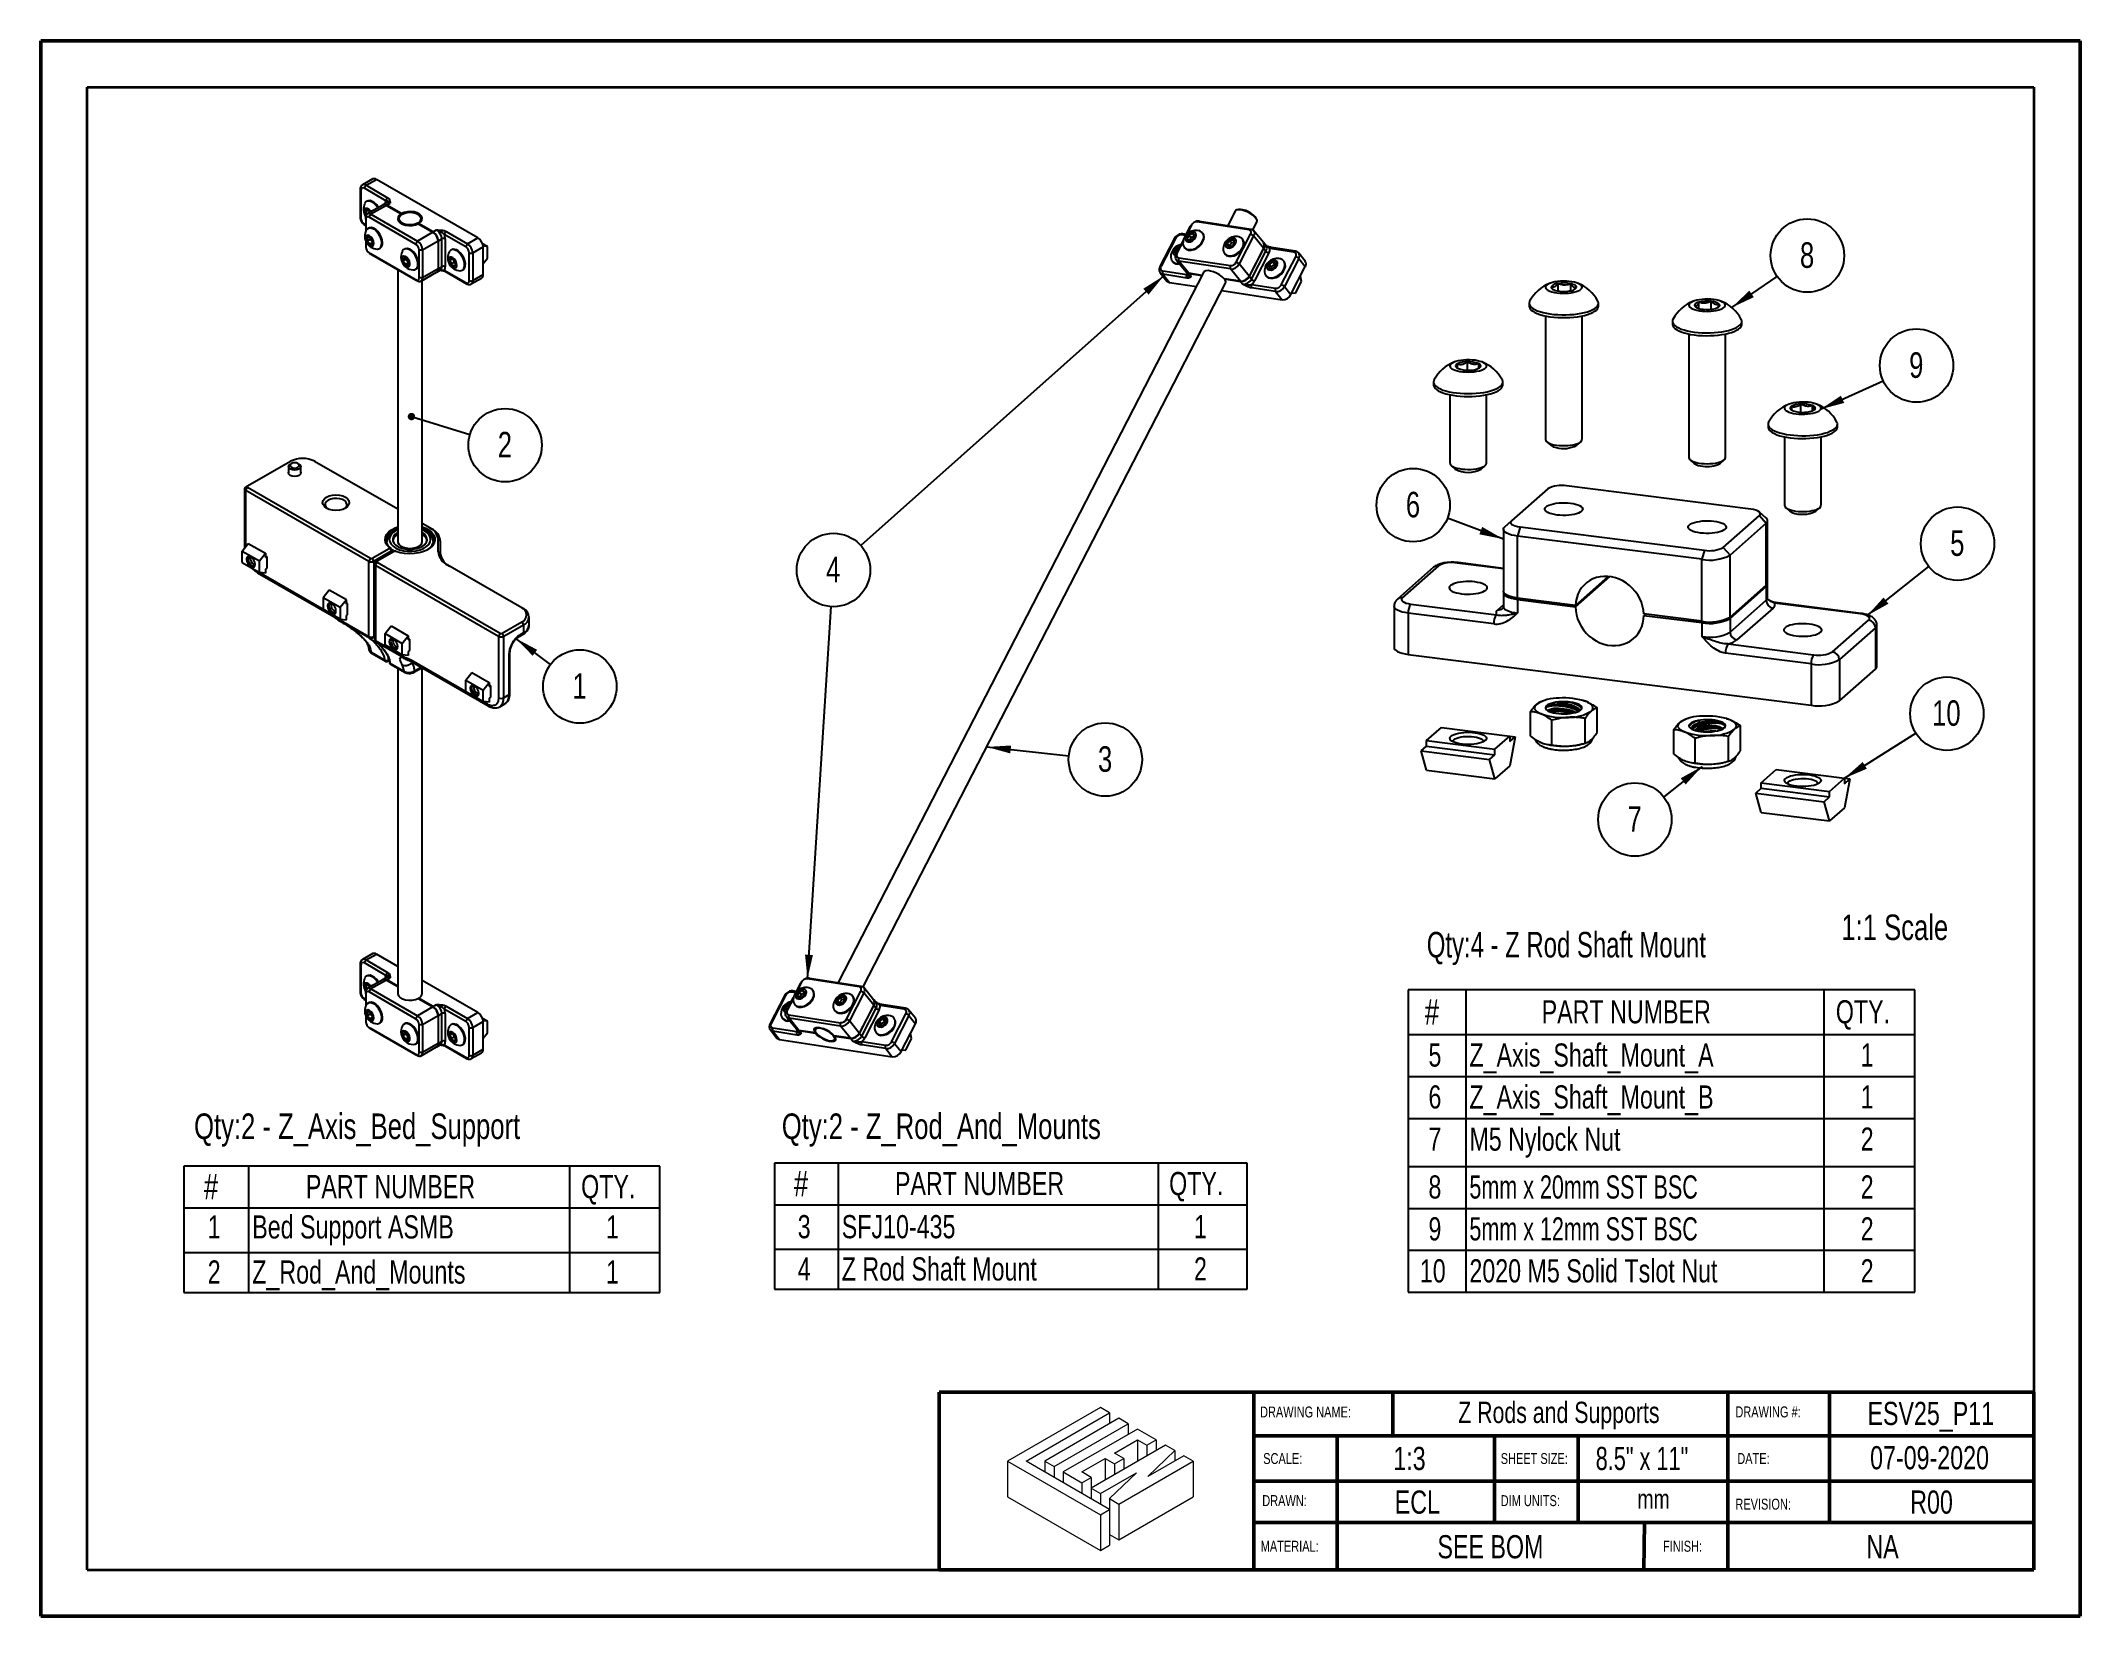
# Model space of a CAD drawing. Header units: millimetres. Extents: x 0 to 279, y 0 to 216.
import ezdxf

# ---------------------------------------------------------------- set-up
doc = ezdxf.new("R2010")
doc.units = ezdxf.units.MM
for name, color, linetype in [('PAGE_BORDER', 7, 'Continuous'), ('TITLE_BLOCK_BORDER', 7, 'Continuous'), ('TITLE_BLOCK_TEXT', 8, 'Continuous')]:
    doc.layers.add(name, color=color, linetype=linetype)
doc.styles.add('SLDTEXTSTYLE0', font='TXT', dxfattribs={"width": 0.75})
doc.styles.add('SLDTEXTSTYLE1', font='TXT', dxfattribs={"width": 0.7})
doc.styles.add('SLDTEXTSTYLE2', font='TXT', dxfattribs={"width": 0.694444})
doc.dimstyles.new('SLDDIMSTYLE0', dxfattribs={"dimtxt": 0.18, "dimasz": 1.016, "dimexe": 0, "dimexo": 0.0625, "dimgap": 0, "dimtad": 0, "dimtih": 1, "dimtoh": 1, "dimdec": 0, "dimrnd": 1e-09, "dimzin": 0, "dimdsep": 46, "dimtxsty": 'Standard', "dimblk1": 'DOT', "dimblk2": 'DOT', "dimsah": 1, "dimcen": 0.09, "dimadec": 0, "dimazin": 0, "dimtfac": 1.016, "dimtdec": 0, "dimtofl": 0, "dimtmove": 0, "dimatfit": 3, "dimldrblk": 'DOT', "dimfxl": 1, "dimfrac": 2, "dimtolj": 1, "dimtzin": 0, "dimarcsym": 0})
doc.dimstyles.new('SLDDIMSTYLE1', dxfattribs={"dimtxt": 0.18, "dimasz": 3.302, "dimexe": 0, "dimexo": 0.0625, "dimgap": 0, "dimtad": 0, "dimtih": 1, "dimtoh": 1, "dimdec": 0, "dimrnd": 1e-09, "dimzin": 0, "dimdsep": 46, "dimtxsty": 'Standard', "dimsah": 1, "dimcen": 0.09, "dimadec": 0, "dimazin": 0, "dimtfac": 3.302, "dimtdec": 0, "dimtofl": 0, "dimtmove": 0, "dimatfit": 3, "dimfxl": 1, "dimfrac": 2, "dimtolj": 1, "dimtzin": 0, "dimarcsym": 0})

msp = doc.modelspace()

# ---------------------------------------------------------------- texts
at = {"layer": 'TITLE_BLOCK_BORDER'}
for s, insert, char_height, attachment_point, style in [('1:1 Scale', (246.68, 96.16), 3.5, 1, 'SLDTEXTSTYLE0'), ('Qty:4 - Z Rod Shaft Mount', (189.88, 93.78), 3.5, 1, 'SLDTEXTSTYLE1'), ('Qty:2 - Z_Axis_Bed_Support', (21, 68.9), 3.5, 1, 'SLDTEXTSTYLE0'), ('Qty:2 - Z_Rod_And_Mounts', (101.52, 68.9), 3.5, 1, 'SLDTEXTSTYLE0'), ('Z Rods and Supports', (207.98, 29.39), 2.9104, 2, 'SLDTEXTSTYLE0'), ('ESV25_P11', (258.93, 29.38), 3.175, 2, 'SLDTEXTSTYLE0'), ('07-09-2020', (258.76, 23.31), 3.175, 2, 'SLDTEXTSTYLE0'), ('ECL', (188.59, 17.23), 3.175, 2, 'SLDTEXTSTYLE0'), ('mm', (220.95, 17.39), 2.646, 2, 'SLDTEXTSTYLE0'), ('R00', (259.03, 17.23), 3.175, 2, 'SLDTEXTSTYLE0'), ('SEE BOM', (198.6, 11.11), 3.175, 2, 'SLDTEXTSTYLE0'), ('NA', (252.32, 11.11), 3.175, 2, 'SLDTEXTSTYLE0')]:
    msp.add_mtext(s, dxfattribs=dict(at, insert=insert, char_height=char_height, attachment_point=attachment_point, style=style))
at = {"layer": 'TITLE_BLOCK_TEXT', "attachment_point": 1}
for s, insert, char_height, style in [('DRAWING NAME:', (167.04, 28.74), 1.5, 'SLDTEXTSTYLE0'), ('DRAWING #:', (232.16, 28.75), 1.5, 'SLDTEXTSTYLE0'), ('SCALE:', (167.47, 22.36), 1.5, 'SLDTEXTSTYLE0'), ('1:3', (185.3, 23.21), 3.175, 'SLDTEXTSTYLE0'), ('SHEET SIZE:', (200.01, 22.36), 1.5, 'SLDTEXTSTYLE0'), ('8.5" x 11"', (213.02, 23.21), 3.175, 'SLDTEXTSTYLE1'), ('DATE:', (232.42, 22.36), 1.5, 'SLDTEXTSTYLE0'), ('DRAWN:', (167.34, 16.59), 1.5, 'SLDTEXTSTYLE0'), ('DIM UNITS:', (200.01, 16.59), 1.5, 'SLDTEXTSTYLE0'), ('REVISION:', (232.16, 16.11), 1.5, 'SLDTEXTSTYLE0'), ('MATERIAL:', (167.13, 10.34), 1.5, 'SLDTEXTSTYLE0'), ('FINISH:', (222.24, 10.34), 1.5, 'SLDTEXTSTYLE0')]:
    msp.add_mtext(s, dxfattribs=dict(at, insert=insert, char_height=char_height, style=style))

# ---------------------------------------------------------------- blocks, each defined once
blk = doc.blocks.new('Lien3D Logo')
at = {"color": 7, "linetype": 'Continuous', "lineweight": 18}
for p, q in [((10.61, 16.33), (0, 10.21)), ((11.67, 15.71), (10.61, 16.33)), ((2.13, 10.21), (11.67, 15.71)), ((12.73, 15.1), (4.26, 10.21)), ((5.32, 9.59), (13.8, 14.49)), ((11.67, 15.71), (11.67, 14.49)), ((13.8, 14.49), (12.73, 15.1)), ((13.8, 14.49), (13.8, 13.26)), ((14.86, 13.87), (6.38, 8.98)), ((18.05, 12.03), (9.57, 7.13)), ((12.22, 11.12), (14.86, 12.64)), ((16.99, 12.64), (14.86, 13.87)), ((14.86, 12.64), (15.93, 12.03)), ((14.86, 12.64), (14.86, 10.19)), ((15.93, 12.03), (16.99, 12.64)), ((15.93, 12.03), (15.93, 10.8)), ((16.99, 12.64), (16.99, 11.42)), ((19.12, 11.42), (18.05, 12.03)), ((0, 10.21), (0, 6.12)), ((0, 10.21), (10.61, 4.08)), ((11.67, 4.7), (2.13, 10.21)), ((4.26, 10.21), (4.26, 8.98)), ((4.26, 10.21), (5.32, 9.59)), ((5.32, 9.59), (5.32, 8.36)), ((8.51, 8.98), (11.15, 10.5)), ((11.15, 10.5), (12.22, 9.89)), ((11.15, 10.5), (11.15, 8.05)), ((13.28, 10.5), (12.22, 11.12)), ((12.22, 9.89), (13.28, 10.5)), ((12.22, 9.89), (12.22, 8.66)), ((12.73, 5.31), (21.21, 10.21)), ((13.28, 10.5), (13.28, 9.28)), ((16.04, 8.45), (19.12, 11.42)), ((20.15, 10.82), (16.04, 8.45)), ((19.12, 11.42), (19.12, 10.22)), ((21.21, 10.21), (20.15, 10.82)), ((21.21, 10.21), (21.21, 6.12)), ((6.38, 8.98), (8.51, 7.75)), ((6.38, 8.98), (6.38, 7.75)), ((9.57, 8.36), (8.51, 8.98)), ((8.51, 7.75), (9.57, 8.36)), ((8.51, 7.75), (8.51, 6.52)), ((9.57, 8.36), (9.57, 7.13)), ((9.57, 7.13), (10.64, 6.52)), ((9.57, 7.13), (9.57, 5.91)), ((10.64, 6.52), (14.75, 8.89)), ((14.75, 8.89), (11.67, 5.93)), ((0, 6.12), (10.61, 0)), ((10.61, 4.08), (11.67, 4.7)), ((10.64, 6.52), (10.64, 5.29)), ((11.67, 5.93), (12.73, 5.31)), ((11.67, 5.93), (11.67, 4.7)), ((11.67, 4.7), (11.67, 0.61)), ((12.73, 1.23), (21.21, 6.12)), ((12.73, 5.31), (12.73, 1.23)), ((10.61, 4.08), (10.61, 0)), ((10.61, 0), (11.67, 0.61)), ((11.67, 1.84), (12.73, 1.23))]:
    blk.add_line(p, q, dxfattribs=at)
blk = doc.blocks.new('SW_TABLEANNOTATION_11')
at = {"layer": 'TITLE_BLOCK_BORDER', "color": 0}
for p, q in [((0, 0), (0, -17.3)), ((65.2, 0), (0, 0)), ((8.86, 0), (8.86, -5.72)), ((52.81, 0), (52.81, -5.72)), ((65.2, -17.3), (65.2, 0)), ((0, -5.72), (65.2, -5.72)), ((8.86, -5.72), (8.86, -17.3)), ((52.81, -5.72), (52.81, -17.3)), ((0, -11.82), (65.2, -11.82)), ((0, -17.3), (65.2, -17.3))]:
    blk.add_line(p, q, dxfattribs=at)
at = {"layer": 'TITLE_BLOCK_BORDER', "color": 0, "attachment_point": 1, "style": 'SLDTEXTSTYLE0'}
for s, insert, char_height in [('#', (2.75, -1.05), 3.5), ('PART NUMBER', (16.71, -1.21), 3.175), ('QTY.', (54.42, -1.21), 3.175), ('1', (3.26, -6.73), 3.17), ('Bed Support ASMB', (9.36, -6.73), 3.175), ('1', (57.83, -6.73), 3.17), ('2', (3.26, -12.91), 3.17), ('Z_Rod_And_Mounts', (9.36, -12.91), 3.175), ('1', (57.83, -12.91), 3.17)]:
    blk.add_mtext(s, dxfattribs=dict(at, insert=insert, char_height=char_height))
blk = doc.blocks.new('SW_TABLEANNOTATION_12')
at = {"layer": 'TITLE_BLOCK_BORDER', "color": 0}
for p, q in [((0, 0), (0, -17.29)), ((64.74, 0), (0, 0)), ((8.71, 0), (8.71, -5.72)), ((52.55, 0), (52.55, -5.72)), ((64.74, -17.29), (64.74, 0)), ((0, -5.72), (64.74, -5.72)), ((8.71, -5.72), (8.71, -17.29)), ((52.55, -5.72), (52.55, -17.29)), ((0, -11.81), (64.74, -11.81)), ((0, -17.29), (64.74, -17.29))]:
    blk.add_line(p, q, dxfattribs=at)
at = {"layer": 'TITLE_BLOCK_BORDER', "color": 0, "attachment_point": 1, "style": 'SLDTEXTSTYLE0'}
for s, insert, char_height in [('#', (2.67, -1.05), 3.5), ('PART NUMBER', (16.5, -1.21), 3.175), ('QTY.', (54.06, -1.21), 3.175), ('3', (3.18, -7.12), 3.17), ('SFJ10-435', (9.21, -7.12), 3.175), ('1', (57.47, -7.12), 3.17), ('4', (3.18, -12.91), 3.17), ('Z Rod Shaft Mount', (9.21, -12.91), 3.175), ('2', (57.47, -12.91), 3.17)]:
    blk.add_mtext(s, dxfattribs=dict(at, insert=insert, char_height=char_height))
blk = doc.blocks.new('SW_TABLEANNOTATION_13')
at = {"layer": 'TITLE_BLOCK_BORDER', "color": 0}
for p, q in [((0, 0), (0, -41.41)), ((69.4, 0), (0, 0)), ((7.88, 0), (7.88, -6.1)), ((56.93, 0), (56.93, -6.1)), ((69.4, -41.41), (69.4, 0)), ((0, -6.1), (69.4, -6.1)), ((7.88, -6.1), (7.88, -41.41)), ((56.93, -6.1), (56.93, -41.41)), ((0, -11.85), (69.4, -11.85)), ((0, -17.59), (69.4, -17.59)), ((0, -24.18), (69.4, -24.18)), ((0, -29.93), (69.4, -29.93)), ((0, -35.67), (69.4, -35.67)), ((0, -41.41), (69.4, -41.41))]:
    blk.add_line(p, q, dxfattribs=at)
at = {"layer": 'TITLE_BLOCK_BORDER', "color": 0, "attachment_point": 1}
for s, insert, char_height, style in [('#', (2.26, -1.24), 3.5, 'SLDTEXTSTYLE0'), ('PART NUMBER', (18.28, -1.4), 3.175, 'SLDTEXTSTYLE0'), ('QTY.', (58.58, -1.4), 3.175, 'SLDTEXTSTYLE0'), ('5', (2.77, -7.33), 3.17, 'SLDTEXTSTYLE0'), ('Z_Axis_Shaft_Mount_A', (8.38, -7.33), 3.175, 'SLDTEXTSTYLE0'), ('1', (61.99, -7.33), 3.17, 'SLDTEXTSTYLE0'), ('6', (2.77, -13.07), 3.17, 'SLDTEXTSTYLE0'), ('Z_Axis_Shaft_Mount_B', (8.38, -13.07), 3.175, 'SLDTEXTSTYLE0'), ('1', (61.99, -13.07), 3.17, 'SLDTEXTSTYLE0'), ('7', (2.77, -18.85), 3.17, 'SLDTEXTSTYLE0'), ('M5 Nylock Nut', (8.38, -18.85), 3.175, 'SLDTEXTSTYLE0'), ('2', (61.99, -18.85), 3.17, 'SLDTEXTSTYLE0'), ('8', (2.77, -25.41), 3.17, 'SLDTEXTSTYLE0'), ('5mm x 20mm SST BSC', (8.38, -25.41), 3.175, 'SLDTEXTSTYLE2'), ('2', (61.99, -25.41), 3.17, 'SLDTEXTSTYLE0'), ('9', (2.77, -31.15), 3.17, 'SLDTEXTSTYLE0'), ('5mm x 12mm SST BSC', (8.38, -31.15), 3.175, 'SLDTEXTSTYLE2'), ('2', (61.99, -31.15), 3.17, 'SLDTEXTSTYLE0'), ('10', (1.59, -36.9), 3.175, 'SLDTEXTSTYLE0'), ('2020 M5 Solid Tslot Nut', (8.38, -36.9), 3.175, 'SLDTEXTSTYLE0'), ('2', (61.99, -36.9), 3.17, 'SLDTEXTSTYLE0')]:
    blk.add_mtext(s, dxfattribs=dict(at, insert=insert, char_height=char_height, style=style))
blk = doc.blocks.new('SW_NOTE_94')
at = {"layer": 'TITLE_BLOCK_BORDER', "color": 0}
blk.add_circle((4.81, -1.47), 5.03, dxfattribs=at)
at = {"layer": 'TITLE_BLOCK_BORDER', "color": 0, "insert": (4.78, 0.35), "char_height": 3.5, "attachment_point": 2, "style": 'SLDTEXTSTYLE0'}
blk.add_mtext('2', dxfattribs=at)
blk = doc.blocks.new('_DOT')
at = {"color": 0, "linetype": 'ByBlock', "lineweight": -2}
blk.add_line((-0.5, 0), (-1, 0), dxfattribs=at)
at = {"color": 0, "linetype": 'ByBlock', "const_width": 0.5}
blk.add_lwpolyline([(-0.25, 0, 1), (0.25, 0, 1)], format="xyb", close=True, dxfattribs=at)
blk = doc.blocks.new('SW_NOTE_95')
at = {"layer": 'TITLE_BLOCK_BORDER', "color": 0}
blk.add_circle((4.02, -3.02), 5.03, dxfattribs=at)
at = {"layer": 'TITLE_BLOCK_BORDER', "color": 0, "insert": (3.99, -1.2), "char_height": 3.5, "attachment_point": 2, "style": 'SLDTEXTSTYLE0'}
blk.add_mtext('1', dxfattribs=at)
blk = doc.blocks.new('SW_NOTE_96')
at = {"layer": 'TITLE_BLOCK_BORDER', "color": 0}
blk.add_circle((5, -0.53), 5.03, dxfattribs=at)
at = {"layer": 'TITLE_BLOCK_BORDER', "color": 0, "insert": (4.97, 1.29), "char_height": 3.5, "attachment_point": 2, "style": 'SLDTEXTSTYLE0'}
blk.add_mtext('3', dxfattribs=at)
blk = doc.blocks.new('SW_NOTE_97')
at = {"layer": 'TITLE_BLOCK_BORDER', "color": 0}
blk.add_circle((0.32, 5.02), 5.03, dxfattribs=at)
at = {"layer": 'TITLE_BLOCK_BORDER', "color": 0, "insert": (0.28, 6.84), "char_height": 3.5, "attachment_point": 2, "style": 'SLDTEXTSTYLE0'}
blk.add_mtext('4', dxfattribs=at)
blk = doc.blocks.new('SW_NOTE_98')
at = {"layer": 'TITLE_BLOCK_BORDER', "color": 0}
blk.add_circle((4.15, 2.85), 5.03, dxfattribs=at)
at = {"layer": 'TITLE_BLOCK_BORDER', "color": 0, "insert": (4.11, 4.67), "char_height": 3.5, "attachment_point": 2, "style": 'SLDTEXTSTYLE0'}
blk.add_mtext('8', dxfattribs=at)
blk = doc.blocks.new('SW_NOTE_99')
at = {"layer": 'TITLE_BLOCK_BORDER', "color": 0}
blk.add_circle((4.58, 2.09), 5.03, dxfattribs=at)
at = {"layer": 'TITLE_BLOCK_BORDER', "color": 0, "insert": (4.54, 3.91), "char_height": 3.5, "attachment_point": 2, "style": 'SLDTEXTSTYLE0'}
blk.add_mtext('9', dxfattribs=at)
blk = doc.blocks.new('SW_NOTE_100')
at = {"layer": 'TITLE_BLOCK_BORDER', "color": 0}
blk.add_circle((4.26, 2.68), 5.03, dxfattribs=at)
at = {"layer": 'TITLE_BLOCK_BORDER', "color": 0, "insert": (4.18, 4.51), "char_height": 3.5, "attachment_point": 2, "style": 'SLDTEXTSTYLE0'}
blk.add_mtext('10', dxfattribs=at)
blk = doc.blocks.new('SW_NOTE_101')
at = {"layer": 'TITLE_BLOCK_BORDER', "color": 0}
blk.add_circle((-3.95, -3.12), 5.03, dxfattribs=at)
at = {"layer": 'TITLE_BLOCK_BORDER', "color": 0, "insert": (-3.98, -1.29), "char_height": 3.5, "attachment_point": 2, "style": 'SLDTEXTSTYLE0'}
blk.add_mtext('7', dxfattribs=at)
blk = doc.blocks.new('SW_NOTE_102')
at = {"layer": 'TITLE_BLOCK_BORDER', "color": 0}
blk.add_circle((3.94, 3.13), 5.03, dxfattribs=at)
at = {"layer": 'TITLE_BLOCK_BORDER', "color": 0, "insert": (3.9, 4.96), "char_height": 3.5, "attachment_point": 2, "style": 'SLDTEXTSTYLE0'}
blk.add_mtext('5', dxfattribs=at)
blk = doc.blocks.new('SW_NOTE_103')
at = {"layer": 'TITLE_BLOCK_BORDER', "color": 0}
blk.add_circle((-4.71, 1.78), 5.03, dxfattribs=at)
at = {"layer": 'TITLE_BLOCK_BORDER', "color": 0, "insert": (-4.74, 3.6), "char_height": 3.5, "attachment_point": 2, "style": 'SLDTEXTSTYLE0'}
blk.add_mtext('6', dxfattribs=at)

# ---------------------------------------------------------------- linework, layer by layer
at = {"color": 7, "linetype": 'Continuous', "lineweight": 50}
for p, q in [((0, 0), (0, 215.9)), ((0, 215.9), (279.4, 215.9)), ((279.4, 0), (279.4, 215.9)), ((0, 0), (279.4, 0))]:
    msp.add_line(p, q, dxfattribs=at)
at = {"color": 7, "linetype": 'Continuous', "lineweight": 25}
for p, q in [((45.48, 196.96), (44.07, 196.14)), ((47.29, 193.98), (44.33, 195.69)), ((44.57, 196.09), (45.98, 196.91)), ((44.57, 196.09), (47.52, 194.39)), ((59.89, 188.88), (45.98, 196.91)), ((43.76, 195.55), (43.76, 191.74)), ((43.86, 195.41), (43.86, 191.6)), ((44.72, 193.93), (44.62, 193.87)), ((46.85, 193.39), (44.73, 192.17)), ((47.35, 193.34), (45.23, 192.12)), ((47.37, 193.69), (46.89, 193.42)), ((47.35, 193.34), (49.35, 192.19)), ((47.39, 193.37), (47.87, 193.64)), ((49.4, 192.22), (47.39, 193.37)), ((44.4, 190.63), (44.52, 190.56)), ((44.85, 192.65), (44.45, 192.42)), ((44.52, 191.44), (44.52, 191.71)), ((44.52, 191.44), (44.52, 189.79)), ((44.91, 190.23), (44.81, 190.17)), ((44.94, 192.6), (45.03, 192.35)), ((44.99, 191.71), (45.23, 192.12)), ((51.35, 188.04), (44.99, 191.71)), ((45.23, 192.12), (51.59, 188.45)), ((49.35, 192.04), (49.35, 192.19)), ((49.4, 192.07), (49.4, 192.22)), ((49.52, 192.14), (49.4, 192.07)), ((51.76, 192.07), (51.64, 192.14)), ((51.71, 190.83), (53.71, 189.67)), ((53.76, 189.7), (51.76, 190.85)), ((51.76, 190.85), (51.76, 190.8)), ((156.93, 189.33), (157.52, 190.48)), ((157.63, 190.63), (157.01, 189.41)), ((157.63, 190.63), (157.52, 190.48)), ((157.75, 190.79), (157.69, 190.73)), ((158.08, 191.04), (158, 191)), ((158.44, 191.1), (158.73, 191.18)), ((165.51, 190.01), (158.44, 191.1)), ((158.73, 191.18), (165.8, 190.1)), ((163.65, 192.57), (162.63, 190.59)), ((164.1, 192.78), (163.9, 192.73)), ((165.51, 190.01), (165.8, 190.1)), ((166.07, 189.99), (166.61, 191.04)), ((166.6, 191.35), (166.52, 191.53)), ((44.52, 188.44), (44.52, 187.63)), ((45.16, 188.69), (44.7, 188.43)), ((45.44, 188.22), (45.07, 188)), ((45.15, 188.88), (45.16, 188.69)), ((45.16, 188.69), (45.45, 188.34)), ((46.39, 187.43), (46.49, 187.48)), ((49.86, 187.37), (49.76, 187.31)), ((51.35, 188.04), (51.59, 188.45)), ((53.71, 189.67), (51.59, 188.45)), ((52.3, 187.22), (51.83, 187.22)), ((51.83, 183.41), (51.83, 187.22)), ((54.42, 188.45), (52.3, 187.22)), ((52.3, 187.22), (52.3, 183.41)), ((53.76, 189.7), (54.23, 189.97)), ((54.42, 188.45), (54.42, 184.64)), ((54.47, 188.47), (54.94, 188.75)), ((54.47, 184.66), (54.47, 188.47)), ((54.94, 184.93), (54.94, 188.75)), ((58.24, 187.66), (55.28, 189.36)), ((55.41, 188.75), (55.41, 184.93)), ((55.52, 189.77), (58.47, 188.07)), ((56.27, 187.26), (56.17, 187.2)), ((58.47, 188.07), (59.89, 188.88)), ((59.18, 186.84), (60.59, 187.66)), ((61.18, 187.7), (60.51, 188.08)), ((61.18, 187.7), (60.59, 187.77)), ((60.59, 183.85), (60.59, 187.66)), ((61.18, 186.12), (61.18, 187.7)), ((155.29, 188.78), (153.32, 184.95)), ((155.44, 188.82), (153.47, 184.99)), ((155.68, 186.89), (155.42, 187.21)), ((155.55, 186.65), (156.53, 188.54)), ((156.5, 188.43), (155.66, 186.8)), ((155.96, 187.45), (155.86, 187.58)), ((156.94, 189.35), (156.45, 189.43)), ((156.66, 187.59), (156.73, 187.52)), ((157.54, 188.95), (157.25, 189.31)), ((157.54, 188.95), (157.36, 188.55)), ((158.06, 189.14), (157.54, 188.95)), ((158.06, 189.14), (157.77, 189.5)), ((159.19, 189.51), (159.12, 189.59)), ((162.82, 187.75), (162.53, 188.11)), ((163.16, 188.2), (162.82, 187.75)), ((163.16, 188.2), (162.87, 188.55)), ((163.54, 188.25), (163.16, 188.2)), ((163.77, 185.55), (165.75, 189.38)), ((166.16, 189.16), (164.19, 185.33)), ((164.68, 188.67), (164.62, 188.74)), ((167.52, 187.48), (165.54, 183.65)), ((165.58, 183.62), (167.55, 187.45)), ((166.16, 189.16), (165.75, 189.38)), ((167.51, 188.24), (166.15, 189.91)), ((167.52, 187.48), (166.16, 189.16)), ((167.84, 187.83), (167.54, 188.2)), ((167.55, 187.45), (167.85, 187.08)), ((171.68, 186.92), (168.4, 187.42)), ((171.89, 187.06), (168.61, 187.56)), ((44.99, 186.81), (51.35, 183.14)), ((45.23, 186.68), (44.99, 186.81)), ((51.59, 183), (45.23, 186.68)), ((48.91, 184.55), (48.91, 147.29)), ((50.06, 185.97), (49.61, 185.71)), ((50.36, 185.48), (49.91, 185.21)), ((50.08, 186.04), (50.06, 185.97)), ((50.06, 185.97), (50.36, 185.48)), ((50.36, 185.48), (50.4, 185.47)), ((51.34, 184.57), (51.44, 184.63)), ((54.42, 184.64), (52.3, 183.41)), ((54.26, 184.2), (54.73, 184.48)), ((54.47, 184.66), (54.94, 184.93)), ((55.28, 184.46), (58.24, 182.76)), ((56.36, 186), (56, 185.8)), ((56.62, 185.53), (56.17, 185.27)), ((56.5, 185.92), (56.62, 185.53)), ((56.62, 185.53), (56.8, 185.41)), ((56.82, 185.23), (56.81, 185.3)), ((57.75, 184.46), (57.85, 184.52)), ((58.71, 183.03), (58.71, 186.84)), ((59.18, 186.84), (59.18, 183.03)), ((60.59, 185.37), (61.18, 186.12)), ((154.99, 185.7), (155.06, 185.62)), ((155.43, 186.76), (155.6, 186.7)), ((155.66, 186.8), (155.55, 186.65)), ((155.56, 185.9), (156.92, 184.23)), ((155.9, 186.17), (162.97, 185.09)), ((155.91, 185.71), (155.9, 186.17)), ((162.98, 184.63), (155.91, 185.71)), ((157.27, 184.04), (155.91, 185.71)), ((162.16, 186.75), (162.22, 186.67)), ((162.98, 184.63), (162.97, 185.09)), ((164.34, 182.95), (162.98, 184.63)), ((164.19, 185.33), (163.77, 185.55)), ((165.54, 183.65), (164.19, 185.33)), ((165.88, 183.24), (167.85, 187.08)), ((168.26, 186.85), (166.29, 183.02)), ((168.56, 184.92), (168.27, 185.28)), ((168.56, 184.92), (168.54, 184.71)), ((169.02, 185.27), (168.56, 184.92)), ((168.66, 184.7), (168.84, 184.79)), ((169.02, 185.27), (168.73, 185.62)), ((169.17, 185.23), (169.02, 185.27)), ((169.03, 184.93), (169.12, 185.05)), ((169.84, 186), (169.8, 186.01)), ((169.95, 182.46), (171.93, 186.29)), ((170.34, 185.65), (170.27, 185.73)), ((172.34, 186.06), (170.37, 182.23)), ((171.27, 181.11), (173.24, 184.95)), ((173.24, 185.7), (172.33, 186.81)), ((172.34, 186.06), (173.24, 184.95)), ((51.59, 183), (51.35, 183.14)), ((52.3, 183.41), (51.83, 183.41)), ((52.09, 182.95), (54.21, 184.18)), ((52.24, 147.29), (52.24, 183.04)), ((55.35, 184.31), (58.31, 182.61)), ((58.97, 182.57), (60.39, 183.39)), ((59.18, 183.03), (60.59, 183.85)), ((159.35, 184.22), (109.22, 86.84)), ((112.66, 86.25), (162.32, 182.69)), ((153.36, 184.09), (154.27, 182.97)), ((153.71, 184.36), (156.99, 183.85)), ((153.72, 183.9), (154.62, 182.78)), ((157, 183.39), (153.72, 183.9)), ((154.62, 182.78), (158.32, 182.22)), ((156.95, 184.19), (157.25, 183.82)), ((159.11, 183.75), (157.27, 184.04)), ((157.3, 184), (157.6, 183.63)), ((157.3, 184), (159.1, 183.72)), ((161.8, 181.68), (170.06, 180.41)), ((164.34, 182.95), (162.11, 183.29)), ((162.16, 183.29), (162.14, 183.26)), ((162.14, 183.26), (164.37, 182.91)), ((164.37, 182.91), (164.67, 182.54)), ((165.58, 183.62), (165.88, 183.24)), ((165.87, 182.49), (169.15, 181.99)), ((169.16, 181.53), (165.88, 182.03)), ((167.82, 183.73), (167.88, 183.65)), ((170.37, 182.23), (171.27, 181.11)), ((171.89, 181.33), (172.71, 182.92)), ((172.71, 182.92), (172.57, 183.64)), ((207.87, 181.61), (207.87, 182.65)), ((209.6, 181.65), (209.6, 182.61)), ((210.26, 181.95), (210.38, 182.1)), ((169.16, 181.53), (170.06, 180.41)), ((171.41, 181.38), (171.89, 181.33)), ((203.9, 179.93), (203.9, 179.54)), ((213.4, 179.54), (213.4, 179.93)), ((226.6, 179.54), (226.79, 179.35)), ((227.14, 179.22), (227.14, 180.09)), ((228.84, 179.11), (228.84, 180.2)), ((206.15, 178.19), (206.15, 161.25)), ((211.15, 161.25), (211.15, 178.19)), ((223.54, 177.45), (223.54, 177.06)), ((233.04, 177.06), (233.04, 177.45)), ((225.79, 175.72), (225.79, 158.77)), ((230.79, 158.77), (230.79, 175.72)), ((195.45, 170.76), (195.45, 171.91)), ((197, 171.02), (197, 171.65)), ((190.8, 169.13), (190.8, 168.74)), ((200.3, 168.74), (200.3, 169.13)), ((193.05, 167.4), (193.05, 157.99)), ((198.05, 157.99), (198.05, 167.4)), ((241.13, 164.99), (241.13, 166.13)), ((242.74, 165.2), (242.74, 165.92)), ((236.64, 163.36), (236.64, 162.97)), ((246.14, 162.97), (246.14, 163.36)), ((206.31, 160.95), (206.87, 160.46)), ((210.43, 160.46), (210.99, 160.95)), ((238.89, 161.62), (238.89, 152.22)), ((243.89, 152.22), (243.89, 161.62)), ((34.22, 158.26), (28.3, 154.85)), ((33.95, 157.55), (33.95, 156.67)), ((34.34, 157.98), (34.2, 157.89)), ((35.37, 157.89), (35.23, 157.98)), ((35.62, 156.67), (35.62, 157.55)), ((48.91, 151.69), (37.52, 158.26)), ((193.21, 157.7), (193.78, 157.21)), ((197.33, 157.21), (197.89, 157.7)), ((225.95, 158.48), (226.52, 157.98)), ((230.07, 157.98), (230.63, 158.48)), ((27.92, 154.51), (27.92, 146.39)), ((28.3, 154.85), (28.07, 154.71)), ((28.07, 154.3), (28.3, 154.71)), ((28.07, 154.3), (44.92, 144.57)), ((28.3, 154.71), (45.16, 144.98)), ((206.45, 154.5), (201.5, 150.13)), ((234.28, 151.7), (209.02, 154.89)), ((236.38, 150.49), (235.44, 151.32)), ((239.05, 151.93), (239.61, 151.43)), ((243.17, 151.43), (243.73, 151.93)), ((53.31, 149.15), (52.24, 149.76)), ((53.31, 149.15), (53.55, 149.01)), ((200.37, 148.95), (200.37, 140.47)), ((200.56, 149.31), (201.5, 150.13)), ((202.66, 149.27), (202.31, 148.02)), ((202.66, 149.27), (227.92, 146.09)), ((230.49, 146.48), (235.44, 150.84)), ((236.38, 149.78), (231.43, 145.42)), ((235.44, 150.84), (236.38, 149.78)), ((236.38, 141.3), (236.38, 149.78)), ((236.57, 141.65), (236.57, 150.14)), ((27.6, 145.97), (28.42, 147.02)), ((27.6, 145.97), (29.95, 144.61)), ((27.6, 144.39), (27.6, 145.97)), ((28.42, 147.02), (30.78, 145.66)), ((29.95, 144.61), (30.78, 145.66)), ((30.78, 145.66), (30.78, 145.09)), ((30.78, 145.31), (30.97, 145.2)), ((45.39, 144.98), (47.73, 146.33)), ((45.63, 144.57), (48.06, 145.98)), ((48.43, 145.92), (46.1, 144.57)), ((47.41, 147.29), (47.41, 147.28)), ((47.41, 147.28), (47.41, 147.24)), ((47.75, 146.46), (47.98, 146.31)), ((47.98, 146.31), (47.99, 146.3)), ((48.06, 145.98), (48.06, 145.98)), ((48.13, 145.75), (48.13, 146.05)), ((53.74, 147.28), (53.74, 147.36)), ((53.74, 147.28), (53.74, 147.29)), ((54.44, 145.87), (54.44, 147.57)), ((54.44, 147.57), (54.78, 147.29)), ((54.44, 145.87), (54.78, 145.6)), ((54.78, 145.6), (54.78, 147.29)), ((227.56, 144.84), (202.31, 148.02)), ((202.31, 139.53), (202.31, 148.02)), ((227.92, 146.09), (227.56, 144.84)), ((230.49, 146.48), (231.43, 145.42)), ((231.43, 136.93), (231.43, 145.42)), ((27.6, 144.39), (29.95, 143.03)), ((28.68, 145.01), (28.68, 144.97)), ((29.13, 144.19), (29.17, 144.17)), ((40.06, 137.17), (29.6, 143.21)), ((29.7, 142.98), (40.17, 136.94)), ((29.95, 143.03), (29.95, 144.61)), ((30.78, 142.94), (29.95, 143.03)), ((30.78, 145.09), (30.97, 145.2)), ((30.97, 143.62), (30.78, 143.51)), ((30.78, 143.51), (30.78, 142.94)), ((30.97, 145.2), (30.97, 143.62)), ((45.16, 144.98), (44.92, 144.57)), ((44.92, 134.26), (44.92, 144.57)), ((45.63, 144.57), (45.39, 144.98)), ((45.63, 144.57), (45.63, 134.26)), ((45.72, 144.23), (45.72, 133.92)), ((46.1, 144.57), (45.86, 144.44)), ((45.86, 144.03), (46.1, 144.44)), ((45.86, 144.03), (62.72, 134.3)), ((45.86, 144.03), (45.86, 133.72)), ((46.1, 144.44), (62.95, 134.71)), ((65.9, 138.18), (55.77, 144.02)), ((190.82, 143.75), (185.87, 139.38)), ((191.48, 143.94), (186.53, 139.57)), ((200.37, 143.6), (194.18, 144.38)), ((227.56, 136.35), (227.56, 144.84)), ((39.5, 140.63), (38.67, 139.58)), ((41.86, 139.27), (39.5, 140.63)), ((200.37, 140.28), (200.37, 138.39)), ((210.26, 138.53), (214.75, 142.49)), ((210.26, 138.34), (214.94, 142.47)), ((236.38, 141.3), (231.43, 136.93)), ((231.43, 136.74), (236.38, 141.11)), ((236.38, 141.11), (236.38, 139.22)), ((236.57, 139.58), (236.57, 141.46)), ((41.03, 138.22), (38.67, 139.58)), ((38.67, 139.58), (38.67, 138)), ((41.03, 136.64), (38.67, 138)), ((39.76, 138.62), (39.76, 138.57)), ((40.76, 136.66), (40.06, 137.17)), ((40.21, 137.8), (40.24, 137.77)), ((41.86, 139.27), (41.03, 138.22)), ((41.03, 138.22), (41.03, 136.64)), ((41.86, 138.69), (41.86, 139.27)), ((42.04, 138.8), (41.86, 138.91)), ((42.04, 138.8), (41.86, 138.69)), ((41.86, 137.12), (42.04, 137.22)), ((41.86, 136.54), (41.86, 137.12)), ((42.04, 137.22), (42.04, 138.8)), ((65.9, 138.18), (66.13, 138.04)), ((66.91, 135.86), (66.91, 136.95)), ((185.4, 138.39), (185.4, 132.74)), ((187.34, 137.46), (187.34, 131.8)), ((199.07, 135.98), (187.34, 137.46)), ((187.69, 138.71), (199.42, 137.24)), ((210.26, 138.53), (202.31, 139.53)), ((202.31, 139.34), (202.31, 137.46)), ((202.31, 139.34), (210.26, 138.34)), ((227.56, 136.35), (219.61, 137.35)), ((219.8, 137.33), (219.61, 137.16)), ((219.61, 137.16), (227.56, 136.16)), ((231.43, 134.86), (236.38, 139.22)), ((237.32, 138.16), (232.37, 133.8)), ((249.25, 137.37), (237.52, 138.85)), ((249.37, 137.42), (237.65, 138.9)), ((40.76, 136.66), (44.92, 134.26)), ((45.02, 134.04), (40.86, 136.43)), ((41.03, 136.64), (41.86, 136.54)), ((47.16, 134.68), (47.98, 135.73)), ((47.16, 134.68), (49.52, 133.32)), ((47.16, 133.1), (47.16, 134.68)), ((47.98, 135.73), (50.34, 134.37)), ((49.52, 133.32), (50.34, 134.37)), ((50.34, 134.37), (50.34, 133.8)), ((62.95, 134.71), (62.72, 134.3)), ((62.72, 134.3), (62.72, 125.86)), ((63.19, 134.71), (65.9, 136.27)), ((63.42, 134.3), (63.19, 134.71)), ((63.42, 134.3), (66.13, 135.86)), ((63.42, 125.86), (63.42, 134.3)), ((65.56, 134.28), (66.03, 134.55)), ((66.13, 134.78), (65.66, 134.5)), ((65.9, 136.27), (66.13, 135.86)), ((66.13, 135.86), (66.13, 134.78)), ((227.56, 136.16), (227.56, 134.28)), ((231.43, 136.74), (231.43, 134.86)), ((245.46, 132.15), (250.41, 136.51)), ((251.35, 135.45), (246.4, 131.09)), ((251.35, 135.45), (251.35, 129.8)), ((251.54, 130.15), (251.54, 135.81)), ((45.24, 132.1), (47.15, 131)), ((45.3, 131.98), (47.22, 130.87)), ((45.86, 133.72), (50.02, 131.32)), ((50.12, 131.09), (45.96, 133.49)), ((47.16, 133.1), (49.52, 131.74)), ((48.24, 133.72), (48.24, 133.67)), ((48.69, 132.9), (48.73, 132.87)), ((49.52, 131.74), (49.52, 133.32)), ((50.34, 131.65), (49.52, 131.74)), ((50.34, 134.01), (50.53, 133.9)), ((50.34, 133.8), (50.53, 133.9)), ((50.53, 132.33), (50.34, 132.22)), ((50.34, 132.22), (50.34, 131.65)), ((50.53, 133.9), (50.53, 132.33)), ((64.13, 131.85), (64.13, 126.27)), ((64.28, 126.47), (64.28, 132.05)), ((187.34, 131.8), (242.53, 124.85)), ((242.53, 130.51), (230.8, 131.98)), ((231.16, 133.24), (242.88, 131.76)), ((47.55, 130.87), (47.7, 130.96)), ((47.86, 130.59), (49.76, 129.49)), ((47.92, 130.46), (49.83, 129.36)), ((48.91, 129.89), (48.91, 85.37)), ((50.72, 131.02), (50.02, 131.32)), ((61.18, 124.98), (50.72, 131.02)), ((50.82, 130.79), (61.29, 124.75)), ((51.11, 129.36), (52.2, 129.99)), ((52.24, 85.37), (52.24, 129.97)), ((58.24, 128.28), (59.06, 129.33)), ((59.06, 129.33), (61.42, 127.97)), ((242.53, 130.51), (242.53, 124.85)), ((246.4, 131.09), (246.4, 125.43)), ((246.4, 125.43), (251.35, 129.8)), ((58.24, 128.28), (60.59, 126.92)), ((58.24, 126.71), (58.24, 128.28)), ((58.24, 126.71), (60.59, 125.35)), ((59.32, 127.32), (59.32, 127.28)), ((59.77, 126.5), (59.81, 126.48)), ((60.59, 126.92), (61.42, 127.97)), ((60.59, 125.35), (60.59, 126.92)), ((61.42, 127.97), (61.42, 127.4)), ((61.42, 127.62), (61.61, 127.51)), ((61.42, 127.4), (61.61, 127.51)), ((61.61, 125.93), (61.42, 125.82)), ((61.42, 125.82), (61.42, 125.25)), ((61.61, 127.51), (61.61, 125.93)), ((64.13, 126.27), (63.42, 125.86)), ((61.42, 125.25), (60.59, 125.35)), ((62.87, 124.64), (63.58, 125.05)), ((204.09, 120.59), (204.09, 123.98)), ((206.04, 125.51), (205.68, 125.4)), ((208.99, 125.07), (209.15, 125.31)), ((210.75, 124.06), (210.75, 124.05)), ((211.3, 125.5), (211.26, 125.51)), ((211.3, 125.48), (211.74, 125.34)), ((211.57, 119.65), (211.57, 123.03)), ((213.21, 121.09), (213.21, 124.47)), ((225.68, 123.03), (225.32, 122.93)), ((230.95, 123.02), (230.9, 123.03)), ((230.94, 123), (231.39, 122.87)), ((189.85, 119.99), (191.9, 121.79)), ((191.9, 121.79), (201.26, 120.62)), ((199.2, 118.81), (201.26, 120.62)), ((201.26, 120.62), (201.26, 119.86)), ((201.26, 120.61), (202, 120.52)), ((201.26, 119.86), (202, 120.52)), ((202, 120.52), (201.26, 116.56)), ((207.02, 119.4), (207.02, 122.78)), ((223.73, 118.12), (223.73, 121.5)), ((226.66, 116.93), (226.66, 120.31)), ((227.04, 122.74), (227.28, 122.52)), ((231.22, 117.17), (231.22, 120.56)), ((232.85, 118.61), (232.85, 122)), ((189.11, 118.58), (189.85, 119.23)), ((189.11, 118.58), (198.46, 117.4)), ((189.85, 115.93), (189.11, 118.58)), ((189.85, 119.99), (199.2, 118.81)), ((189.85, 119.23), (189.85, 119.99)), ((189.85, 119.23), (199.2, 118.05)), ((198.46, 117.4), (199.2, 118.05)), ((199.2, 114.75), (198.46, 117.4)), ((199.2, 118.05), (199.2, 118.81)), ((206, 119.57), (206.04, 119.56)), ((211.26, 119.56), (211.62, 119.66)), ((189.85, 115.93), (199.2, 114.75)), ((201.26, 116.56), (199.2, 114.75)), ((225.64, 117.1), (225.68, 117.08)), ((230.9, 117.08), (231.26, 117.19)), ((235.69, 114.21), (237.74, 116.02)), ((237.74, 116.02), (247.09, 114.84)), ((245.04, 113.03), (247.09, 114.84)), ((247.09, 114.84), (247.09, 114.09)), ((247.09, 114.84), (247.83, 114.74)), ((247.09, 114.09), (247.83, 114.74)), ((247.83, 114.74), (247.09, 110.79)), ((234.94, 112.8), (235.69, 113.46)), ((234.94, 112.8), (244.3, 111.62)), ((235.69, 110.16), (234.94, 112.8)), ((235.69, 114.21), (245.04, 113.03)), ((235.69, 113.46), (235.69, 114.21)), ((235.69, 113.46), (245.04, 112.28)), ((244.3, 111.62), (245.04, 112.28)), ((245.04, 112.28), (245.04, 113.03)), ((235.69, 110.16), (245.04, 108.98)), ((245.04, 108.98), (244.3, 111.62)), ((247.09, 110.79), (245.04, 108.98)), ((45.48, 90.8), (44.07, 89.98)), ((47.29, 87.82), (44.33, 89.52)), ((44.57, 89.93), (45.98, 90.75)), ((44.57, 89.93), (47.52, 88.23)), ((48.91, 89.06), (45.98, 90.75)), ((43.76, 89.39), (43.76, 85.58)), ((43.86, 89.25), (43.86, 85.44)), ((44.72, 87.77), (44.62, 87.71)), ((46.85, 87.23), (44.73, 86.01)), ((47.35, 87.18), (45.23, 85.96)), ((47.37, 87.53), (46.89, 87.26)), ((47.35, 87.18), (48.91, 86.28)), ((47.39, 87.21), (47.87, 87.48)), ((48.91, 86.34), (47.39, 87.21)), ((59.89, 82.72), (52.24, 87.13)), ((103.52, 85.59), (104.12, 86.74)), ((104.23, 86.89), (103.6, 85.67)), ((104.23, 86.89), (104.12, 86.74)), ((104.34, 87.05), (104.28, 86.99)), ((104.67, 87.3), (104.6, 87.26)), ((105.03, 87.35), (105.32, 87.44)), ((112.1, 86.27), (105.03, 87.35)), ((105.32, 87.44), (112.39, 86.36)), ((44.4, 84.47), (44.52, 84.4)), ((44.85, 86.49), (44.45, 86.26)), ((44.52, 85.28), (44.52, 85.55)), ((44.52, 85.28), (44.52, 83.63)), ((44.91, 84.06), (44.81, 84.01)), ((44.94, 86.44), (45.03, 86.19)), ((44.99, 85.55), (45.23, 85.96)), ((51.35, 81.88), (44.99, 85.55)), ((45.23, 85.96), (51.59, 82.29)), ((51.71, 84.67), (53.71, 83.51)), ((53.76, 83.54), (51.76, 84.69)), ((51.76, 84.69), (51.76, 84.64)), ((101.89, 85.04), (99.91, 81.21)), ((102.03, 85.08), (100.06, 81.24)), ((102.14, 82.91), (103.12, 84.8)), ((103.1, 84.69), (102.25, 83.06)), ((102.56, 83.71), (102.45, 83.84)), ((103.53, 85.61), (103.04, 85.69)), ((103.26, 83.85), (103.32, 83.77)), ((104.14, 85.21), (103.85, 85.56)), ((104.14, 85.21), (103.95, 84.81)), ((104.65, 85.4), (104.14, 85.21)), ((104.65, 85.4), (104.36, 85.76)), ((105.78, 85.77), (105.72, 85.85)), ((109.41, 84.01), (109.12, 84.36)), ((109.75, 84.45), (109.41, 84.01)), ((109.75, 84.45), (109.46, 84.81)), ((110.13, 84.51), (109.75, 84.45)), ((110.37, 81.81), (112.34, 85.64)), ((112.75, 85.42), (110.78, 81.58)), ((111.27, 84.92), (111.21, 85)), ((112.1, 86.27), (112.39, 86.36)), ((112.75, 85.42), (112.34, 85.64)), ((114.1, 84.49), (112.74, 86.17)), ((114.11, 83.74), (112.75, 85.42)), ((114.43, 84.08), (114.13, 84.46)), ((118.48, 83.32), (115.2, 83.82)), ((44.52, 82.28), (44.52, 81.47)), ((45.16, 82.53), (44.7, 82.27)), ((45.44, 82.06), (45.07, 81.84)), ((45.15, 82.72), (45.16, 82.53)), ((45.16, 82.53), (45.45, 82.18)), ((46.39, 81.27), (46.49, 81.32)), ((49.86, 81.21), (49.76, 81.15)), ((51.35, 81.88), (51.59, 82.29)), ((53.71, 83.51), (51.59, 82.29)), ((52.3, 81.06), (51.83, 81.06)), ((51.83, 77.25), (51.83, 81.06)), ((54.42, 82.29), (52.3, 81.06)), ((52.3, 81.06), (52.3, 77.25)), ((53.76, 83.54), (54.23, 83.81)), ((54.42, 82.29), (54.42, 78.47)), ((54.47, 82.31), (54.94, 82.58)), ((54.47, 78.5), (54.47, 82.31)), ((54.94, 78.77), (54.94, 82.58)), ((58.24, 81.5), (55.28, 83.2)), ((55.41, 82.58), (55.41, 78.77)), ((55.52, 83.61), (58.47, 81.9)), ((56.27, 81.1), (56.17, 81.04)), ((58.47, 81.9), (59.89, 82.72)), ((59.18, 80.68), (60.59, 81.5)), ((61.18, 81.54), (60.51, 81.92)), ((61.18, 81.54), (60.59, 81.61)), ((60.59, 77.69), (60.59, 81.5)), ((61.18, 79.96), (61.18, 81.54)), ((101.59, 81.96), (101.65, 81.88)), ((102.27, 83.15), (102.01, 83.47)), ((102.02, 83.02), (102.19, 82.96)), ((102.25, 83.06), (102.14, 82.91)), ((102.15, 82.16), (103.51, 80.49)), ((102.5, 82.43), (109.56, 81.34)), ((102.51, 81.97), (102.5, 82.43)), ((109.57, 80.88), (102.51, 81.97)), ((103.86, 80.29), (102.51, 81.97)), ((108.75, 83.01), (108.81, 82.93)), ((109.57, 80.88), (109.56, 81.34)), ((110.78, 81.58), (110.37, 81.81)), ((112.14, 79.91), (110.78, 81.58)), ((114.11, 83.74), (112.14, 79.91)), ((112.17, 79.87), (114.14, 83.71)), ((112.47, 79.5), (114.44, 83.33)), ((114.85, 83.11), (112.88, 79.28)), ((114.14, 83.71), (114.44, 83.33)), ((115.15, 81.18), (114.86, 81.54)), ((118.28, 83.17), (115, 83.68)), ((115.15, 81.18), (115.13, 80.97)), ((115.61, 81.52), (115.15, 81.18)), ((115.25, 80.96), (115.43, 81.04)), ((115.61, 81.52), (115.32, 81.88)), ((115.76, 81.48), (115.61, 81.52)), ((115.62, 81.19), (115.71, 81.3)), ((116.43, 82.26), (116.39, 82.27)), ((116.55, 78.71), (118.52, 82.55)), ((116.93, 81.91), (116.87, 81.98)), ((118.93, 82.32), (116.96, 78.49)), ((117.86, 77.37), (119.84, 81.2)), ((119.83, 81.95), (118.92, 83.07)), ((118.93, 82.32), (119.84, 81.2)), ((44.99, 80.65), (51.35, 76.98)), ((45.23, 80.52), (44.99, 80.65)), ((51.59, 76.84), (45.23, 80.52)), ((50.06, 79.81), (49.61, 79.55)), ((50.36, 79.32), (49.91, 79.05)), ((50.08, 79.88), (50.06, 79.81)), ((50.06, 79.81), (50.36, 79.32)), ((50.36, 79.32), (50.4, 79.31)), ((51.34, 78.41), (51.44, 78.46)), ((54.42, 78.47), (52.3, 77.25)), ((54.26, 78.04), (54.73, 78.32)), ((54.47, 78.5), (54.94, 78.77)), ((55.28, 78.3), (58.24, 76.6)), ((56.36, 79.84), (56, 79.64)), ((56.62, 79.37), (56.17, 79.11)), ((56.5, 79.76), (56.62, 79.37)), ((56.62, 79.37), (56.8, 79.25)), ((56.82, 79.07), (56.81, 79.14)), ((57.75, 78.3), (57.85, 78.36)), ((58.71, 76.87), (58.71, 80.68)), ((59.18, 80.68), (59.18, 76.87)), ((60.59, 79.21), (61.18, 79.96)), ((99.96, 80.35), (100.86, 79.23)), ((100.3, 80.62), (103.58, 80.11)), ((100.31, 80.16), (101.22, 79.04)), ((103.59, 79.65), (100.31, 80.16)), ((101.22, 79.04), (116.66, 76.67)), ((103.54, 80.45), (103.84, 80.08)), ((106.09, 79.95), (103.86, 80.29)), ((103.89, 80.26), (104.2, 79.89)), ((103.89, 80.26), (106.12, 79.92)), ((106.03, 80.31), (106.1, 80.13)), ((106.09, 79.95), (106.14, 80.05)), ((106.12, 79.92), (106.17, 80.01)), ((108.53, 78.88), (108.72, 78.92)), ((110.93, 79.21), (108.7, 79.55)), ((108.75, 79.54), (108.74, 79.51)), ((108.74, 79.51), (110.96, 79.17)), ((110.93, 79.21), (109.57, 80.88)), ((110.96, 79.17), (111.26, 78.8)), ((112.17, 79.87), (112.47, 79.5)), ((112.46, 78.75), (115.74, 78.25)), ((115.75, 77.79), (112.47, 78.29)), ((114.41, 79.99), (114.47, 79.91)), ((116.96, 78.49), (117.86, 77.37)), ((118.49, 77.59), (119.3, 79.18)), ((119.3, 79.18), (119.17, 79.9)), ((51.59, 76.84), (51.35, 76.98)), ((52.3, 77.25), (51.83, 77.25)), ((52.09, 76.79), (54.21, 78.02)), ((55.35, 78.15), (58.31, 76.44)), ((58.97, 76.41), (60.39, 77.23)), ((59.18, 76.87), (60.59, 77.69)), ((115.75, 77.79), (116.66, 76.67)), ((118, 77.64), (118.49, 77.59))]:
    msp.add_line(p, q, dxfattribs=at)
at = {"color": 8, "linetype": 'Continuous', "lineweight": 25}
for p, q in [((44.33, 190.79), (44.52, 190.68)), ((156.82, 189.2), (156.24, 189.29)), ((28.07, 146.57), (28.07, 154.3)), ((48.44, 145.95), (48.06, 146.18)), ((48.06, 145.71), (48.06, 145.98)), ((29.6, 143.21), (29.47, 143.31)), ((200.37, 143.53), (194.06, 144.33)), ((199.63, 137.92), (200.37, 138.58)), ((45.63, 134.26), (45.72, 134.19)), ((47.62, 131.03), (47.67, 131.06)), ((50.79, 130.78), (50.86, 130.69)), ((50.86, 130.69), (50.93, 130.73)), ((51.18, 129.52), (52.1, 130.05)), ((44.33, 84.62), (44.52, 84.52)), ((103.41, 85.45), (102.84, 85.54))]:
    msp.add_line(p, q, dxfattribs=at)
at = {"color": 7, "linetype": 'Continuous', "lineweight": 25, "flags": 128}
for points in [[(45.25, 192.47), (45.16, 192.59), (44.95, 192.81), (44.72, 192.92), (44.51, 192.93), (44.35, 192.82), (44.28, 192.62), (44.29, 192.34), (44.39, 192.05), (44.53, 191.82)], [(46.17, 193.01), (46.17, 193.01), (45.92, 193.36), (45.63, 193.64), (45.33, 193.84), (45.03, 193.94), (44.76, 193.93), (44.54, 193.81), (44.4, 193.63)], [(46.27, 193.06), (46.27, 193.07), (46.02, 193.42), (45.73, 193.7), (45.42, 193.89), (45.12, 193.99), (44.86, 193.98), (44.72, 193.93)], [(166.52, 191.53), (166.52, 191.53), (166.38, 191.76), (166.14, 192), (165.83, 192.24), (165.46, 192.45), (165.07, 192.63), (164.7, 192.74), (164.36, 192.79), (164.1, 192.78)], [(46.72, 188.2), (46.67, 188.58), (46.53, 188.97), (46.33, 189.35), (46.08, 189.69), (45.79, 189.97), (45.48, 190.15), (45.18, 190.24), (44.92, 190.22), (44.71, 190.09), (44.58, 189.93)], [(46.82, 188.26), (46.76, 188.64), (46.63, 189.03), (46.43, 189.41), (46.17, 189.75), (45.88, 190.02), (45.58, 190.21), (45.28, 190.29), (45.02, 190.27), (44.91, 190.23)], [(45.12, 192.4), (45.11, 192.4), (45.07, 192.47)], [(49.35, 192.19), (49.09, 191.97), (48.94, 191.72), (48.92, 191.45), (49.02, 191.19), (49.25, 190.96), (49.57, 190.77), (49.98, 190.64), (50.43, 190.58), (50.89, 190.59), (51.33, 190.68), (51.71, 190.83)], [(49.52, 192.14), (49.86, 192.28), (50.26, 192.37), (50.68, 192.39), (51.1, 192.34), (51.48, 192.22), (51.78, 192.04), (51.98, 191.83), (52.07, 191.59), (52.04, 191.34), (51.89, 191.11), (51.64, 190.91), (51.3, 190.76), (50.9, 190.68), (50.47, 190.66), (50.05, 190.71), (49.68, 190.83), (49.38, 191.01), (49.17, 191.22), (49.08, 191.46), (49.11, 191.71), (49.26, 191.94), (49.52, 192.14)], [(51.76, 190.85), (52.04, 191.07), (52.21, 191.33), (52.24, 191.6), (52.14, 191.87), (51.91, 192.11), (51.58, 192.31), (51.16, 192.44), (50.7, 192.49), (50.22, 192.48), (49.78, 192.38), (49.4, 192.22)], [(157.52, 190.48), (157.62, 190.64), (157.69, 190.73)], [(166.61, 191.04), (166.62, 191.06), (166.63, 191.25), (166.53, 191.48), (166.32, 191.73), (166.03, 191.99), (165.67, 192.23), (165.27, 192.45), (164.86, 192.61), (164.47, 192.72), (164.13, 192.75), (163.86, 192.72), (163.69, 192.62), (163.65, 192.57)], [(165.75, 189.38), (165.79, 189.49), (165.81, 189.6), (165.82, 189.7), (165.79, 189.8), (165.75, 189.88), (165.68, 189.94), (165.6, 189.99), (165.51, 190.01)], [(165.8, 190.1), (165.94, 190.06), (166.07, 189.99), (166.16, 189.89), (166.23, 189.77), (166.26, 189.63), (166.26, 189.48), (166.23, 189.32), (166.16, 189.16)], [(45.64, 188.17), (45.58, 188.46), (45.45, 188.75), (45.25, 189), (45.03, 189.17), (44.8, 189.24), (44.62, 189.19), (44.5, 189.03), (44.46, 188.79), (44.51, 188.5), (44.65, 188.21), (44.85, 187.96), (45.07, 187.79), (45.3, 187.72), (45.48, 187.77), (45.6, 187.92), (45.64, 188.17)], [(46.07, 187.35), (46.15, 187.35), (46.4, 187.43), (46.58, 187.6), (46.69, 187.87), (46.72, 188.2)], [(51.64, 185.03), (51.67, 185.36), (51.61, 185.74), (51.48, 186.13), (51.27, 186.51), (51.01, 186.85), (50.72, 187.12), (50.42, 187.3), (50.12, 187.38), (49.86, 187.36), (49.65, 187.23), (49.53, 187.07)], [(51.74, 185.08), (51.77, 185.42), (51.71, 185.8), (51.57, 186.19), (51.37, 186.57), (51.11, 186.91), (50.82, 187.18), (50.51, 187.36), (50.22, 187.44), (49.96, 187.41), (49.86, 187.37)], [(57.08, 187.05), (56.77, 187.22), (56.48, 187.28), (56.23, 187.23), (56.02, 187.08), (55.94, 186.96)], [(156.15, 187.82), (156.05, 187.82), (155.76, 187.74), (155.49, 187.57), (155.27, 187.33), (155.15, 187.06), (155.13, 186.8), (155.23, 186.6), (155.43, 186.47), (155.47, 186.46)], [(156.48, 188.12), (156.52, 187.87), (156.66, 187.6), (156.88, 187.41), (157.19, 187.3), (157.54, 187.28), (157.93, 187.36), (158.31, 187.54), (158.66, 187.79), (158.95, 188.1), (159.16, 188.45)], [(156.73, 187.52), (156.95, 187.33), (157.25, 187.22), (157.61, 187.21), (157.99, 187.29), (158.37, 187.46), (158.72, 187.71), (159.01, 188.03), (159.22, 188.37)], [(158.21, 188.95), (158.28, 189.22), (158.24, 189.46), (158.1, 189.63), (157.87, 189.71), (157.59, 189.69), (157.3, 189.56), (157.05, 189.36), (156.87, 189.1), (156.8, 188.83), (156.84, 188.59), (156.98, 188.42), (157.21, 188.34), (157.5, 188.36), (157.78, 188.49), (158.03, 188.69), (158.21, 188.95)], [(161.98, 187.27), (162.02, 187.02), (162.16, 186.75), (162.39, 186.55), (162.7, 186.45), (163.06, 186.44), (163.44, 186.53), (163.82, 186.71), (164.17, 186.96), (164.46, 187.27)], [(163.6, 187.93), (163.74, 188.2), (163.78, 188.46), (163.7, 188.68), (163.52, 188.83), (163.27, 188.87), (162.99, 188.81), (162.71, 188.66), (162.48, 188.43), (162.33, 188.16), (162.3, 187.9), (162.37, 187.68), (162.55, 187.54), (162.8, 187.49), (163.09, 187.55), (163.37, 187.7), (163.6, 187.93)], [(164.46, 187.27), (164.67, 187.62), (164.78, 187.98), (164.79, 188.32), (164.7, 188.62), (164.51, 188.85), (164.24, 189), (164.14, 189.03)], [(50.57, 185.14), (50.58, 185.4), (50.5, 185.7), (50.34, 185.98), (50.13, 186.21), (49.9, 186.35), (49.68, 186.38), (49.52, 186.29), (49.42, 186.1), (49.42, 185.84), (49.5, 185.55), (49.66, 185.26), (49.87, 185.03), (50.1, 184.89), (50.31, 184.87), (50.48, 184.95), (50.57, 185.14)], [(56.47, 186.16), (56.24, 186.26), (56.04, 186.26), (55.89, 186.14), (55.82, 185.92), (55.85, 185.64), (55.95, 185.35), (56.13, 185.08), (56.35, 184.87), (56.58, 184.76), (56.78, 184.77), (56.93, 184.89), (57, 185.11), (56.97, 185.38), (56.87, 185.68), (56.69, 185.95), (56.47, 186.16)], [(57.43, 184.39), (57.58, 184.4), (57.81, 184.49), (57.97, 184.69), (58.06, 184.98), (58.07, 185.32), (58, 185.7), (57.85, 186.1), (57.64, 186.47), (57.37, 186.8), (57.08, 187.05)], [(57.85, 184.52), (57.9, 184.55), (58.07, 184.75), (58.16, 185.03), (58.17, 185.38), (58.1, 185.76), (57.95, 186.15), (57.73, 186.53), (57.47, 186.85), (57.17, 187.11)], [(153.47, 184.99), (153.42, 184.88), (153.4, 184.77), (153.4, 184.67), (153.42, 184.58), (153.46, 184.5), (153.53, 184.43), (153.61, 184.38), (153.71, 184.36)], [(155.91, 185.71), (155.77, 185.75), (155.64, 185.82), (155.55, 185.92), (155.48, 186.04), (155.45, 186.18), (155.45, 186.33), (155.48, 186.49), (155.55, 186.65)], [(155.66, 186.8), (155.62, 186.69), (155.59, 186.58), (155.59, 186.48), (155.62, 186.39), (155.66, 186.31), (155.72, 186.24), (155.81, 186.2), (155.9, 186.17)], [(162.11, 183.29), (161.84, 183.56), (161.49, 183.81), (161.09, 184.04), (160.68, 184.23), (160.27, 184.35), (159.91, 184.41), (159.61, 184.39), (159.42, 184.3), (159.35, 184.22)], [(162.22, 186.67), (162.22, 186.67), (162.46, 186.48), (162.76, 186.37), (163.12, 186.36), (163.5, 186.45), (163.88, 186.63), (164.23, 186.88), (164.52, 187.2)], [(167.63, 184.25), (167.69, 183.94), (167.85, 183.69), (168.1, 183.51), (168.42, 183.42), (168.78, 183.43), (169.17, 183.54), (169.54, 183.73), (169.88, 184), (170.16, 184.32), (170.35, 184.67), (170.45, 185.03), (170.44, 185.36), (170.33, 185.65), (170.12, 185.87), (169.84, 186), (169.84, 186)], [(167.88, 183.65), (167.92, 183.61), (168.16, 183.43), (168.48, 183.35), (168.85, 183.36), (169.23, 183.46), (169.6, 183.65), (169.94, 183.92), (170.22, 184.24), (170.41, 184.6), (170.51, 184.95), (170.5, 185.29), (170.39, 185.57), (170.34, 185.65)], [(169.11, 185.83), (168.84, 185.85), (168.55, 185.76), (168.28, 185.58), (168.08, 185.33), (167.97, 185.06), (167.96, 184.81), (168.07, 184.61), (168.28, 184.49), (168.54, 184.48), (168.83, 184.57), (169.1, 184.75), (169.31, 184.99), (169.42, 185.26), (169.42, 185.52), (169.31, 185.72), (169.11, 185.83)], [(171.93, 186.29), (171.97, 186.4), (171.99, 186.5), (171.99, 186.61), (171.97, 186.7), (171.93, 186.78), (171.86, 186.84), (171.78, 186.89), (171.68, 186.92)], [(55.35, 184.31), (55.35, 184.31), (55.35, 184.31)], [(206.56, 182.59), (206.37, 182.47), (206.23, 182.35), (206.16, 182.21), (206.15, 182.08), (206.21, 181.95), (206.33, 181.82), (206.51, 181.7), (206.75, 181.59), (207.03, 181.5), (207.36, 181.42), (207.72, 181.36), (208.1, 181.32), (208.5, 181.3), (208.9, 181.3), (209.3, 181.33), (209.68, 181.37), (210.03, 181.44), (210.35, 181.52), (210.62, 181.62), (210.84, 181.73), (211, 181.85), (211.11, 181.98), (211.15, 182.12), (211.12, 182.25), (211.03, 182.38), (210.88, 182.5), (210.68, 182.62), (210.41, 182.72), (210.11, 182.81), (209.76, 182.88), (209.39, 182.93), (209, 182.96), (208.6, 182.96), (208.19, 182.95), (207.81, 182.92), (207.44, 182.86), (207.1, 182.79), (206.81, 182.7), (206.56, 182.59)], [(206.92, 182.16), (206.92, 182.09), (206.95, 182.01), (207.01, 181.94), (207.1, 181.87), (207.21, 181.81), (207.35, 181.75), (207.52, 181.69), (207.7, 181.65)], [(210.38, 182.1), (210.38, 182.17), (210.35, 182.25), (210.29, 182.32), (210.2, 182.39), (210.08, 182.45), (209.94, 182.51), (209.78, 182.57), (209.6, 182.61)], [(203.97, 180.2), (203.93, 180.11), (203.9, 179.93), (203.93, 179.74), (204.03, 179.56), (204.18, 179.39), (204.4, 179.22), (204.68, 179.06), (205.01, 178.91), (205.39, 178.78), (205.81, 178.66), (206.27, 178.56), (206.76, 178.47), (207.28, 178.41), (207.82, 178.37), (208.37, 178.35), (208.92, 178.35), (209.47, 178.37), (210.01, 178.41), (210.53, 178.47), (211.02, 178.56), (211.48, 178.66), (211.91, 178.77), (212.28, 178.91), (212.61, 179.06), (212.89, 179.22), (213.11, 179.38), (213.27, 179.56), (213.37, 179.74), (213.4, 179.93), (213.37, 180.11), (213.33, 180.2)], [(203.9, 179.54), (203.93, 179.36), (204.03, 179.17), (204.18, 179), (204.4, 178.83), (204.68, 178.67), (205.01, 178.52), (205.39, 178.39), (205.81, 178.27), (206.27, 178.17), (206.76, 178.08), (207.28, 178.02), (207.82, 177.98), (208.37, 177.96), (208.92, 177.96), (209.47, 177.98), (210.01, 178.02), (210.53, 178.08), (211.02, 178.17), (211.48, 178.27), (211.91, 178.39), (212.28, 178.52), (212.61, 178.67), (212.89, 178.83), (213.11, 179), (213.27, 179.17), (213.37, 179.35), (213.4, 179.54), (213.4, 179.54)], [(225.92, 179.92), (225.82, 179.79), (225.79, 179.66), (225.82, 179.52), (225.92, 179.39), (226.08, 179.27), (226.29, 179.16), (226.56, 179.06), (226.87, 178.97), (227.22, 178.9), (227.6, 178.86), (227.99, 178.83), (228.39, 178.82), (228.79, 178.84), (229.18, 178.88), (229.54, 178.93), (229.87, 179.01), (230.16, 179.1), (230.41, 179.21), (230.59, 179.33), (230.72, 179.46), (230.78, 179.59), (230.78, 179.72), (230.72, 179.86), (230.59, 179.98), (230.41, 180.1), (230.16, 180.21), (229.87, 180.3), (229.54, 180.38), (229.18, 180.43), (228.79, 180.47), (228.39, 180.49), (227.99, 180.48), (227.6, 180.46), (227.22, 180.41), (226.87, 180.34), (226.56, 180.26), (226.29, 180.16), (226.08, 180.04), (225.92, 179.92)], [(227.14, 180.09), (226.98, 180.03), (226.85, 179.97), (226.74, 179.91), (226.65, 179.84), (226.59, 179.77), (226.56, 179.69), (226.56, 179.62), (226.6, 179.54)], [(229.44, 179.22), (229.6, 179.28), (229.74, 179.34), (229.85, 179.4), (229.94, 179.47), (229.99, 179.55), (230.02, 179.62), (230.02, 179.7), (229.99, 179.77)], [(223.61, 177.73), (223.56, 177.59), (223.54, 177.41), (223.59, 177.23), (223.7, 177.05), (223.87, 176.87), (224.11, 176.7), (224.39, 176.55), (224.74, 176.4), (225.13, 176.27), (225.56, 176.16), (226.03, 176.06), (226.53, 175.98), (227.05, 175.92), (227.59, 175.89), (228.14, 175.87), (228.69, 175.87), (229.24, 175.9), (229.78, 175.95), (230.29, 176.02), (230.78, 176.1), (231.23, 176.21), (231.64, 176.33), (232.01, 176.47), (232.33, 176.62), (232.59, 176.78), (232.8, 176.95), (232.94, 177.13), (233.02, 177.31), (233.04, 177.49), (232.99, 177.68), (232.97, 177.73)], [(223.54, 177.06), (223.54, 177.02), (223.59, 176.84), (223.7, 176.66), (223.87, 176.48), (224.11, 176.32), (224.39, 176.16), (224.74, 176.01), (225.13, 175.88), (225.56, 175.77), (226.03, 175.67), (226.53, 175.59), (227.05, 175.53), (227.59, 175.5), (228.14, 175.48), (228.69, 175.49), (229.24, 175.51), (229.78, 175.56), (230.29, 175.63), (230.78, 175.71), (231.23, 175.82), (231.64, 175.94), (232.01, 176.08), (232.33, 176.23), (232.59, 176.39), (232.8, 176.56), (232.94, 176.74), (233.02, 176.92), (233.04, 177.06)], [(194.43, 170.59), (194.81, 170.54), (195.2, 170.51), (195.6, 170.5), (196, 170.52), (196.39, 170.55), (196.76, 170.61), (197.09, 170.68), (197.39, 170.77), (197.64, 170.88), (197.83, 170.99), (197.97, 171.12), (198.04, 171.25), (198.05, 171.39), (197.99, 171.52), (197.87, 171.65), (197.69, 171.77), (197.46, 171.88), (197.17, 171.97), (196.85, 172.05), (196.49, 172.11), (196.1, 172.15), (195.71, 172.17), (195.3, 172.16), (194.91, 172.14), (194.53, 172.1), (194.18, 172.03), (193.86, 171.95), (193.59, 171.85), (193.36, 171.74), (193.2, 171.62), (193.09, 171.49), (193.05, 171.35), (193.08, 171.22), (193.17, 171.09), (193.32, 170.96), (193.52, 170.85), (193.78, 170.75), (194.09, 170.66), (194.43, 170.59)], [(194, 171.59), (193.92, 171.52), (193.86, 171.45), (193.83, 171.38), (193.82, 171.3), (193.85, 171.23), (193.91, 171.15), (194, 171.08), (194.11, 171.02)], [(197.1, 171.08), (197.19, 171.15), (197.25, 171.22), (197.28, 171.29), (197.28, 171.37), (197.25, 171.45), (197.2, 171.52), (197.11, 171.59), (197, 171.65)], [(190.8, 168.74), (190.81, 168.65), (190.88, 168.47), (191, 168.29), (191.19, 168.11), (191.44, 167.95), (191.75, 167.8), (192.1, 167.65), (192.51, 167.53), (192.95, 167.42), (193.43, 167.33)], [(190.87, 169.41), (190.87, 169.4), (190.81, 169.22), (190.81, 169.04), (190.88, 168.85), (191, 168.67), (191.19, 168.5), (191.44, 168.34), (191.75, 168.18), (192.1, 168.04), (192.51, 167.92), (192.95, 167.81), (193.43, 167.72)], [(193.43, 167.72), (193.94, 167.64), (194.47, 167.59), (195.01, 167.56), (195.56, 167.55), (196.11, 167.56), (196.66, 167.59), (197.19, 167.64), (197.69, 167.72), (198.17, 167.81), (198.61, 167.92), (199.01, 168.05), (199.37, 168.19), (199.67, 168.34), (199.92, 168.51), (200.11, 168.68), (200.23, 168.86), (200.3, 169.04), (200.29, 169.23), (200.23, 169.41)], [(193.43, 167.33), (193.94, 167.25), (194.47, 167.2), (195.01, 167.17), (195.56, 167.16), (196.11, 167.17), (196.66, 167.2), (197.19, 167.26), (197.69, 167.33), (198.17, 167.42), (198.61, 167.53), (199.01, 167.66), (199.37, 167.8), (199.67, 167.95), (199.92, 168.12), (200.11, 168.29), (200.23, 168.47), (200.3, 168.65), (200.3, 168.74)], [(239.83, 166.21), (239.54, 166.12), (239.29, 166.02), (239.1, 165.9), (238.97, 165.77), (238.9, 165.64), (238.89, 165.5), (238.95, 165.37), (239.08, 165.24), (239.26, 165.12), (239.5, 165.02), (239.78, 164.92), (240.11, 164.84), (240.47, 164.79), (240.86, 164.75), (241.26, 164.73), (241.66, 164.73), (242.05, 164.76), (242.43, 164.8), (242.78, 164.87), (243.1, 164.95), (243.37, 165.05), (243.59, 165.16), (243.75, 165.29), (243.85, 165.42), (243.89, 165.55), (243.86, 165.68), (243.77, 165.81), (243.62, 165.94), (243.41, 166.05), (243.14, 166.15), (242.83, 166.24), (242.49, 166.31), (242.11, 166.36), (241.72, 166.39), (241.32, 166.39), (240.92, 166.38), (240.53, 166.34), (240.17, 166.29), (239.83, 166.21)], [(239.78, 165.77), (239.71, 165.7), (239.67, 165.63), (239.66, 165.55), (239.68, 165.48), (239.72, 165.4), (239.8, 165.33), (239.9, 165.26), (240.03, 165.2)], [(243, 165.35), (243.07, 165.42), (243.11, 165.5), (243.12, 165.57), (243.1, 165.65), (243.05, 165.72), (242.98, 165.79), (242.87, 165.86), (242.74, 165.92)], [(236.71, 163.63), (236.66, 163.49), (236.64, 163.31), (236.69, 163.12), (236.8, 162.94), (236.98, 162.77), (237.21, 162.6), (237.5, 162.45), (237.85, 162.3), (238.24, 162.17), (238.67, 162.06), (239.15, 161.96), (239.65, 161.88), (240.17, 161.83), (240.71, 161.79), (241.26, 161.77), (241.82, 161.78), (242.36, 161.81), (242.89, 161.86), (243.41, 161.92), (243.89, 162.01), (244.34, 162.12), (244.76, 162.24), (245.12, 162.38), (245.44, 162.53), (245.7, 162.69), (245.9, 162.86), (246.04, 163.04), (246.12, 163.22), (246.14, 163.41), (246.09, 163.59), (246.07, 163.63)], [(236.64, 162.97), (236.64, 162.92), (236.69, 162.73), (236.8, 162.55), (236.98, 162.38), (237.21, 162.21), (237.5, 162.06), (237.85, 161.91), (238.24, 161.78), (238.67, 161.67), (239.15, 161.57), (239.65, 161.5), (240.17, 161.44), (240.71, 161.4), (241.26, 161.39), (241.82, 161.39), (242.36, 161.42), (242.89, 161.47), (243.41, 161.54), (243.89, 161.62), (244.34, 161.73), (244.76, 161.85), (245.12, 161.99), (245.44, 162.14), (245.7, 162.3), (245.9, 162.47), (246.04, 162.65), (246.12, 162.83), (246.14, 162.97)], [(206.15, 161.25), (206.15, 161.23), (206.19, 161.1), (206.29, 160.97), (206.46, 160.84), (206.68, 160.73), (206.96, 160.63), (207.27, 160.55)], [(207.27, 160.55), (207.63, 160.49), (208, 160.44), (208.4, 160.42), (208.8, 160.42), (209.2, 160.43), (209.59, 160.47), (209.94, 160.53), (210.27, 160.61), (210.56, 160.71), (210.79, 160.82), (210.97, 160.94), (211.09, 161.07), (211.14, 161.2), (211.15, 161.25)], [(35.39, 156.34), (35.11, 156.23), (34.78, 156.19), (34.46, 156.23), (34.18, 156.34), (34, 156.5), (33.93, 156.68), (33.95, 156.78)], [(34.2, 157.21), (34.01, 157.37), (33.95, 157.55), (34.01, 157.74), (34.2, 157.89)], [(34.34, 157.46), (34.54, 157.38), (34.78, 157.35), (35.03, 157.38), (35.23, 157.46), (35.37, 157.58), (35.42, 157.72), (35.37, 157.86), (35.23, 157.98), (35.03, 158.06), (34.78, 158.08), (34.54, 158.06), (34.34, 157.98), (34.2, 157.86), (34.15, 157.72), (34.2, 157.58), (34.34, 157.46)], [(35.37, 157.89), (35.55, 157.74), (35.62, 157.55), (35.55, 157.37), (35.37, 157.21), (35.1, 157.11), (34.78, 157.07), (34.47, 157.11), (34.2, 157.21)], [(35.62, 156.78), (35.63, 156.68), (35.57, 156.5), (35.39, 156.34)], [(193.05, 157.99), (193.07, 157.91), (193.14, 157.78), (193.27, 157.65), (193.47, 157.54), (193.71, 157.43), (194.01, 157.34), (194.35, 157.27), (194.71, 157.21), (195.1, 157.18), (195.5, 157.16), (195.9, 157.17), (196.3, 157.2), (196.67, 157.25), (197.01, 157.32), (197.32, 157.41), (197.58, 157.51), (197.79, 157.62)], [(225.79, 158.77), (225.81, 158.67), (225.89, 158.54), (226.03, 158.42), (226.23, 158.3), (226.49, 158.2), (226.79, 158.11), (227.13, 158.03), (227.5, 157.98)], [(227.5, 157.98), (227.89, 157.95), (228.29, 157.94), (228.69, 157.95), (229.08, 157.98), (229.45, 158.03), (229.79, 158.11), (230.09, 158.2), (230.35, 158.3), (230.55, 158.42), (230.69, 158.54), (230.77, 158.67), (230.79, 158.77)], [(41.74, 151.85), (41.36, 151.68), (40.92, 151.58), (40.44, 151.54), (39.97, 151.58), (39.52, 151.68), (39.15, 151.85), (38.85, 152.07), (38.67, 152.33), (38.61, 152.6), (38.67, 152.88), (38.85, 153.13), (39.15, 153.35), (39.52, 153.52), (39.97, 153.62), (40.44, 153.66), (40.92, 153.62), (41.36, 153.52), (41.74, 153.35), (42.03, 153.13), (42.21, 152.88), (42.27, 152.6), (42.21, 152.33), (42.03, 152.07), (41.74, 151.85)], [(41.61, 151.79), (41.76, 151.91), (41.91, 152.15), (41.94, 152.39), (41.85, 152.63), (41.64, 152.85), (41.34, 153.02), (40.97, 153.14), (40.55, 153.19), (40.12, 153.18), (39.72, 153.09), (39.38, 152.94), (39.12, 152.74), (38.98, 152.51), (38.95, 152.27), (39.04, 152.03), (39.24, 151.81), (39.27, 151.79)], [(207.73, 150.91), (207.36, 150.97), (207.02, 151.05), (206.73, 151.14), (206.48, 151.25), (206.28, 151.37), (206.14, 151.5), (206.06, 151.63), (206.05, 151.77), (206.1, 151.9), (206.22, 152.03), (206.39, 152.16), (206.62, 152.27), (206.9, 152.37), (207.22, 152.45), (207.58, 152.52), (207.96, 152.56), (208.36, 152.59), (208.77, 152.59), (209.18, 152.57), (209.57, 152.54), (209.94, 152.48), (210.27, 152.4), (210.57, 152.31), (210.82, 152.2), (211.02, 152.08), (211.16, 151.95), (211.23, 151.82), (211.25, 151.68), (211.19, 151.55), (211.08, 151.42), (210.91, 151.3), (210.68, 151.18), (210.4, 151.08), (210.08, 151), (209.72, 150.94), (209.33, 150.89), (208.93, 150.86), (208.53, 150.86), (208.12, 150.88), (207.73, 150.91)], [(235.44, 150.84), (235.55, 150.97), (235.57, 151.1), (235.52, 151.23), (235.4, 151.35), (235.2, 151.47), (234.94, 151.57), (234.63, 151.65), (234.28, 151.7)], [(239.43, 151.7), (239.71, 151.6), (240.02, 151.52), (240.38, 151.46), (240.76, 151.41), (241.16, 151.39), (241.56, 151.39), (241.96, 151.41), (242.34, 151.45), (242.7, 151.51), (243.02, 151.59), (243.3, 151.68), (243.54, 151.79), (243.71, 151.91), (243.83, 152.04), (243.88, 152.18), (243.89, 152.22)], [(239.9, 151.26), (239.71, 151.36), (239.61, 151.43)], [(47.75, 146.46), (47.44, 146.79), (47.24, 147.15), (47.16, 147.52), (47.21, 147.89), (47.37, 148.25), (47.66, 148.59), (48.05, 148.89), (48.53, 149.15), (48.91, 149.29)], [(48.91, 148.54), (48.83, 148.49), (48.52, 148.24), (48.31, 147.96), (48.22, 147.66), (48.24, 147.35), (48.38, 147.06), (48.63, 146.79), (48.98, 146.56), (49.41, 146.38), (49.89, 146.26), (50.41, 146.2), (50.94, 146.22), (51.45, 146.3), (51.92, 146.44), (52.32, 146.64), (52.63, 146.89), (52.84, 147.17), (52.94, 147.47), (52.91, 147.78), (52.77, 148.07), (52.52, 148.34), (52.24, 148.54)], [(52.24, 149.29), (52.75, 149.09), (53.21, 148.82), (53.58, 148.51), (53.83, 148.17), (53.97, 147.8), (53.98, 147.43), (53.88, 147.06), (53.65, 146.7), (53.31, 146.38), (52.87, 146.11), (52.35, 145.88), (51.77, 145.72), (51.14, 145.62), (50.49, 145.6), (49.85, 145.64), (49.23, 145.75), (48.66, 145.93), (48.66, 145.93)], [(202.31, 148.02), (201.88, 148.09), (201.49, 148.17), (201.15, 148.28), (200.86, 148.4), (200.63, 148.54), (200.47, 148.69), (200.39, 148.84), (200.37, 149), (200.43, 149.16), (200.56, 149.31)], [(201.5, 150.13), (201.39, 150.01), (201.37, 149.88), (201.42, 149.75), (201.54, 149.62), (201.74, 149.51), (202, 149.41), (202.31, 149.33), (202.66, 149.27)], [(229.21, 150.06), (229.58, 150), (229.92, 149.93), (230.22, 149.83), (230.47, 149.73), (230.66, 149.61), (230.8, 149.48), (230.88, 149.35), (230.89, 149.21), (230.84, 149.07), (230.72, 148.94), (230.55, 148.82), (230.32, 148.71), (230.04, 148.61), (229.72, 148.53), (229.36, 148.46), (228.98, 148.41), (228.58, 148.39), (228.17, 148.39), (227.77, 148.4), (227.37, 148.44), (227, 148.5), (226.67, 148.57), (226.37, 148.67), (226.12, 148.78), (225.92, 148.89), (225.78, 149.02), (225.71, 149.16), (225.7, 149.29), (225.75, 149.43), (225.86, 149.56), (226.03, 149.68), (226.26, 149.79), (226.54, 149.89), (226.87, 149.98), (227.22, 150.04), (227.61, 150.09), (228.01, 150.11), (228.42, 150.12), (228.82, 150.1), (229.21, 150.06)], [(48.91, 147.29), (48.93, 147.15), (49.05, 146.9), (49.29, 146.68), (49.63, 146.5), (50.03, 146.39), (50.48, 146.33), (50.93, 146.35), (51.36, 146.44), (51.73, 146.6), (52.01, 146.8), (52.19, 147.04), (52.24, 147.29)], [(28.18, 144.84), (28.23, 144.56), (28.36, 144.26), (28.55, 144.01), (28.77, 143.82), (29, 143.75), (29.19, 143.78), (29.32, 143.93), (29.36, 144.16), (29.32, 144.45), (29.19, 144.74), (29, 145), (28.77, 145.18), (28.55, 145.26), (28.36, 145.23), (28.23, 145.08), (28.18, 144.84)], [(28.83, 145.15), (28.69, 145.19), (28.53, 145.16), (28.43, 145.04), (28.39, 144.84)], [(28.39, 144.84), (28.43, 144.61), (28.53, 144.36), (28.69, 144.15), (28.88, 144), (29.06, 143.94), (29.22, 143.97), (29.33, 144.09), (29.36, 144.23)], [(28.73, 145.18), (28.71, 145.14), (28.68, 144.97), (28.71, 144.75), (28.81, 144.53), (28.96, 144.33), (29.13, 144.19), (29.3, 144.13), (29.34, 144.13)], [(219.61, 137.35), (219.56, 137.89), (219.45, 138.43), (219.28, 138.96), (219.05, 139.47), (218.78, 139.96), (218.45, 140.42), (218.08, 140.85), (217.67, 141.24), (217.22, 141.58), (216.74, 141.87), (216.24, 142.11), (215.73, 142.3), (215.2, 142.43), (214.67, 142.49), (214.14, 142.5), (213.63, 142.44), (213.13, 142.33), (212.65, 142.15), (212.2, 141.92), (211.79, 141.64), (211.42, 141.31), (211.09, 140.93), (210.82, 140.51), (210.59, 140.05), (210.42, 139.56), (210.31, 139.06), (210.26, 138.53)], [(194.63, 140.12), (195.03, 140.08), (195.43, 140.06), (195.84, 140.07), (196.24, 140.09), (196.62, 140.14), (196.98, 140.21), (197.3, 140.29), (197.58, 140.39), (197.81, 140.5), (197.99, 140.62), (198.1, 140.75), (198.15, 140.89), (198.14, 141.03), (198.06, 141.16), (197.92, 141.29), (197.73, 141.41), (197.48, 141.51), (197.18, 141.61), (196.84, 141.68), (196.47, 141.74), (196.08, 141.78), (195.68, 141.8), (195.27, 141.79), (194.87, 141.77), (194.48, 141.72), (194.13, 141.65), (193.8, 141.57), (193.52, 141.47), (193.29, 141.36), (193.12, 141.24), (193.01, 141.11), (192.96, 140.97), (192.97, 140.84), (193.05, 140.7), (193.18, 140.57), (193.38, 140.45), (193.63, 140.35), (193.93, 140.25), (194.26, 140.18), (194.63, 140.12)], [(202.31, 139.53), (201.88, 139.6), (201.49, 139.69), (201.15, 139.8), (200.86, 139.92), (200.63, 140.06), (200.47, 140.2), (200.39, 140.36), (200.37, 140.47)], [(200.38, 140.37), (200.37, 140.33), (200.39, 140.17), (200.47, 140.02), (200.63, 139.87), (200.86, 139.73), (201.15, 139.61), (201.49, 139.5), (201.88, 139.41), (202.31, 139.34)], [(40.44, 137.77), (40.4, 138.05), (40.27, 138.35), (40.08, 138.61), (39.85, 138.79), (39.63, 138.87), (39.44, 138.83), (39.31, 138.68), (39.26, 138.45), (39.31, 138.16), (39.44, 137.87), (39.63, 137.61), (39.85, 137.43), (40.08, 137.35), (40.27, 137.39), (40.4, 137.53), (40.44, 137.77)], [(39.91, 138.76), (39.77, 138.8), (39.61, 138.76), (39.5, 138.64), (39.47, 138.45), (39.5, 138.21), (39.61, 137.97), (39.77, 137.76), (39.95, 137.61), (40.14, 137.54), (40.3, 137.57), (40.4, 137.69), (40.44, 137.83)], [(39.81, 138.79), (39.76, 138.64), (39.77, 138.43), (39.85, 138.2), (39.98, 137.99), (40.15, 137.83), (40.32, 137.75), (40.42, 137.74)], [(186.53, 139.57), (186.43, 139.45), (186.4, 139.32), (186.45, 139.19), (186.58, 139.06), (186.77, 138.95), (187.03, 138.85), (187.34, 138.77), (187.69, 138.71)], [(210.26, 138.34), (210.29, 137.79), (210.38, 137.24), (210.54, 136.69), (210.76, 136.16), (211.03, 135.66), (211.35, 135.17), (211.73, 134.73), (212.14, 134.32), (212.6, 133.97), (213.08, 133.66), (213.59, 133.41), (214.12, 133.21), (214.66, 133.08), (215.21, 133.01), (215.75, 133.01), (216.28, 133.07), (216.79, 133.19), (217.27, 133.38), (217.73, 133.62), (218.14, 133.92), (218.52, 134.27), (218.84, 134.67), (219.11, 135.11), (219.33, 135.59), (219.49, 136.09), (219.58, 136.62), (219.61, 137.16)], [(250.41, 136.51), (250.51, 136.64), (250.54, 136.77), (250.49, 136.9), (250.36, 137.02), (250.17, 137.14), (249.91, 137.24), (249.6, 137.31), (249.25, 137.37)], [(242.31, 135.97), (241.92, 136), (241.51, 136.02), (241.1, 136.02), (240.7, 135.99), (240.32, 135.95), (239.96, 135.88), (239.64, 135.8), (239.36, 135.7), (239.13, 135.59), (238.96, 135.46), (238.84, 135.33), (238.79, 135.2), (238.8, 135.06), (238.88, 134.93), (239.02, 134.8), (239.22, 134.68), (239.47, 134.57), (239.76, 134.48), (240.1, 134.4), (240.47, 134.35), (240.86, 134.31), (241.27, 134.29), (241.67, 134.29), (242.07, 134.32), (242.46, 134.37), (242.82, 134.43), (243.14, 134.51), (243.42, 134.61), (243.65, 134.73), (243.82, 134.85), (243.93, 134.98), (243.99, 135.11), (243.97, 135.25), (243.9, 135.38), (243.76, 135.51), (243.56, 135.63), (243.31, 135.74), (243.01, 135.83), (242.68, 135.91), (242.31, 135.97)], [(47.75, 133.55), (47.79, 133.26), (47.92, 132.97), (48.11, 132.71), (48.34, 132.53), (48.56, 132.45), (48.75, 132.49), (48.88, 132.64), (48.93, 132.87), (48.88, 133.16), (48.75, 133.45), (48.56, 133.71), (48.34, 133.89), (48.11, 133.97), (47.92, 133.93), (47.79, 133.79), (47.75, 133.55)], [(48.4, 133.85), (48.25, 133.9), (48.1, 133.87), (47.99, 133.74), (47.95, 133.55)], [(47.95, 133.55), (47.99, 133.31), (48.1, 133.07), (48.25, 132.86), (48.44, 132.71), (48.63, 132.64), (48.78, 132.67), (48.89, 132.79), (48.92, 132.93)], [(185.4, 132.74), (185.42, 132.63), (185.51, 132.47), (185.67, 132.33), (185.89, 132.19), (186.18, 132.06), (186.53, 131.96), (186.91, 131.87), (187.34, 131.8)], [(58.83, 127.16), (58.87, 126.87), (59, 126.57), (59.19, 126.32), (59.42, 126.13), (59.64, 126.06), (59.83, 126.09), (59.96, 126.24), (60, 126.47), (59.96, 126.76), (59.83, 127.06), (59.64, 127.31), (59.42, 127.5), (59.19, 127.57), (59, 127.54), (58.87, 127.39), (58.83, 127.16)], [(59.47, 127.46), (59.33, 127.5), (59.17, 127.47), (59.07, 127.35), (59.03, 127.16)], [(59.03, 127.16), (59.07, 126.92), (59.17, 126.68), (59.33, 126.46), (59.52, 126.31), (59.7, 126.25), (59.86, 126.28), (59.97, 126.4), (60, 126.54)], [(204.91, 124.97), (204.75, 124.8), (204.67, 124.63), (204.65, 124.46), (204.7, 124.28), (204.82, 124.11), (205, 123.95), (205.25, 123.79), (205.55, 123.65)], [(209.15, 125.31), (208.75, 125.33), (208.35, 125.32), (207.95, 125.3), (207.58, 125.25), (207.23, 125.18), (206.92, 125.1), (206.65, 125), (206.43, 124.88), (206.28, 124.76), (206.18, 124.63), (206.15, 124.5), (206.18, 124.36), (206.28, 124.23), (206.44, 124.11), (206.65, 124), (206.92, 123.89), (207.23, 123.81), (207.58, 123.74), (207.96, 123.7), (208.35, 123.67), (208.76, 123.66), (209.16, 123.68), (209.54, 123.72), (209.91, 123.78)], [(206.52, 124.06), (206.56, 124.14), (206.66, 124.24), (206.82, 124.32), (207.04, 124.38), (207.3, 124.42), (207.61, 124.44), (207.95, 124.44), (208.31, 124.41), (208.69, 124.37), (209.06, 124.3), (209.42, 124.22), (209.76, 124.11), (210.06, 124), (210.32, 123.88), (210.32, 123.88)], [(208.99, 125.07), (209.36, 124.98), (209.71, 124.88), (210.03, 124.77), (210.3, 124.64), (210.52, 124.51), (210.68, 124.38), (210.78, 124.25), (210.81, 124.12), (210.8, 124.07)], [(209.91, 123.78), (210.24, 123.85), (210.52, 123.95), (210.76, 124.05), (210.95, 124.17), (211.08, 124.3), (211.14, 124.43), (211.14, 124.57), (211.08, 124.7), (210.95, 124.82), (210.76, 124.94), (210.52, 125.05), (210.23, 125.14), (209.9, 125.22), (209.54, 125.28), (209.15, 125.31)], [(212.39, 124.03), (212.54, 124.19), (212.63, 124.36), (212.65, 124.54), (212.6, 124.71), (212.48, 124.88), (212.29, 125.05), (212.05, 125.2), (211.74, 125.34)], [(193.21, 120.6), (193.39, 120.72), (193.61, 120.83), (193.89, 120.92), (194.21, 121.01), (194.57, 121.07), (194.95, 121.11), (195.35, 121.13), (195.75, 121.13), (196.15, 121.11), (196.53, 121.07), (196.89, 121.01), (197.21, 120.93), (197.49, 120.83), (197.72, 120.72), (197.89, 120.6), (198, 120.47), (198.05, 120.34), (198.04, 120.2), (197.96, 120.07), (197.81, 119.95), (197.61, 119.83), (197.36, 119.72), (197.06, 119.64), (196.72, 119.56), (196.35, 119.51), (195.96, 119.48), (195.56, 119.47), (195.15, 119.48), (194.76, 119.51), (194.39, 119.56), (194.05, 119.63), (193.75, 119.72), (193.5, 119.83), (193.3, 119.94), (193.15, 120.07), (193.07, 120.2), (193.05, 120.33), (193.1, 120.47), (193.21, 120.6)], [(193.62, 120.14), (193.78, 120.25), (194, 120.35), (194.27, 120.43), (194.58, 120.5), (194.92, 120.55), (195.28, 120.58), (195.65, 120.58), (196.02, 120.56), (196.37, 120.53), (196.7, 120.47), (196.98, 120.39), (197.23, 120.3), (197.42, 120.19), (197.55, 120.07), (197.61, 119.95), (197.61, 119.83), (197.61, 119.83)], [(224.55, 122.49), (224.4, 122.33), (224.31, 122.15), (224.29, 121.98), (224.34, 121.81), (224.46, 121.64), (224.65, 121.47), (224.89, 121.32), (225.2, 121.18)], [(227.04, 122.74), (226.71, 122.67), (226.42, 122.57), (226.18, 122.47), (225.99, 122.35), (225.86, 122.22), (225.8, 122.09), (225.8, 121.95), (225.87, 121.82), (225.99, 121.69), (226.18, 121.58), (226.42, 121.47), (226.71, 121.38), (227.04, 121.3), (227.4, 121.24), (227.79, 121.21)], [(226.14, 121.6), (226.13, 121.67), (226.17, 121.82), (226.28, 121.97), (226.45, 122.12), (226.68, 122.26), (226.96, 122.4), (227.28, 122.52)], [(227.79, 121.21), (228.19, 121.19), (228.59, 121.19), (228.99, 121.22), (229.36, 121.27), (229.71, 121.34), (230.02, 121.42), (230.29, 121.52), (230.51, 121.64), (230.66, 121.76), (230.76, 121.89), (230.79, 122.02), (230.76, 122.16), (230.66, 122.29), (230.5, 122.41), (230.29, 122.52), (230.02, 122.62), (229.71, 122.71), (229.36, 122.78), (228.98, 122.82), (228.59, 122.85), (228.19, 122.85), (227.79, 122.84), (227.4, 122.8), (227.04, 122.74)], [(232.03, 121.55), (232.19, 121.72), (232.27, 121.89), (232.29, 122.06), (232.24, 122.24), (232.12, 122.41), (231.94, 122.57), (231.69, 122.72), (231.39, 122.87)], [(239.05, 114.82), (239.22, 114.94), (239.45, 115.05), (239.73, 115.15), (240.05, 115.23), (240.41, 115.29), (240.79, 115.34), (241.18, 115.36), (241.59, 115.36), (241.98, 115.34), (242.37, 115.29), (242.72, 115.23), (243.04, 115.15), (243.32, 115.05), (243.55, 114.94), (243.72, 114.82), (243.84, 114.69), (243.89, 114.56), (243.87, 114.43), (243.79, 114.3), (243.65, 114.17), (243.45, 114.05), (243.19, 113.95), (242.89, 113.86), (242.55, 113.79), (242.18, 113.74), (241.79, 113.7), (241.39, 113.69), (240.99, 113.7), (240.6, 113.74), (240.23, 113.79), (239.89, 113.86), (239.59, 113.95), (239.33, 114.05), (239.13, 114.17), (238.99, 114.29), (238.91, 114.43), (238.89, 114.56), (238.94, 114.69), (239.05, 114.82)], [(239.45, 114.36), (239.62, 114.47), (239.83, 114.57), (240.1, 114.66), (240.41, 114.73), (240.75, 114.77), (241.12, 114.8), (241.49, 114.81), (241.85, 114.79), (242.21, 114.75), (242.53, 114.69), (242.82, 114.62), (243.06, 114.52), (243.25, 114.42), (243.38, 114.3), (243.45, 114.18), (243.45, 114.06), (243.45, 114.05)], [(45.25, 86.31), (45.16, 86.43), (44.95, 86.64), (44.72, 86.76), (44.51, 86.77), (44.35, 86.66), (44.28, 86.45), (44.29, 86.18), (44.39, 85.89), (44.53, 85.65)], [(46.17, 86.84), (46.17, 86.85), (45.92, 87.2), (45.63, 87.48), (45.33, 87.68), (45.03, 87.77), (44.76, 87.76), (44.54, 87.65), (44.4, 87.47)], [(46.27, 86.9), (46.27, 86.91), (46.02, 87.25), (45.73, 87.54), (45.42, 87.73), (45.12, 87.83), (44.86, 87.82), (44.72, 87.77)], [(47.44, 88.19), (47.67, 88.01), (47.85, 87.76)], [(104.12, 86.74), (104.21, 86.9), (104.28, 86.99)], [(46.72, 82.04), (46.67, 82.42), (46.53, 82.81), (46.33, 83.19), (46.08, 83.53), (45.79, 83.81), (45.48, 83.99), (45.18, 84.08), (44.92, 84.06), (44.71, 83.93), (44.58, 83.77)], [(46.82, 82.1), (46.76, 82.47), (46.63, 82.87), (46.43, 83.25), (46.17, 83.59), (45.88, 83.86), (45.58, 84.05), (45.28, 84.13), (45.02, 84.11), (44.91, 84.06)], [(45.12, 86.24), (45.11, 86.24), (45.07, 86.3)], [(48.91, 85.37), (48.92, 85.29), (49.02, 85.03), (49.25, 84.79), (49.57, 84.61), (49.98, 84.48), (50.43, 84.42), (50.89, 84.43), (51.33, 84.51), (51.71, 84.67)], [(102.75, 84.08), (102.64, 84.08), (102.35, 84), (102.08, 83.83), (101.87, 83.59), (101.74, 83.32), (101.73, 83.06), (101.82, 82.85), (102.02, 82.73), (102.07, 82.71)], [(103.08, 84.37), (103.11, 84.13), (103.25, 83.86), (103.48, 83.66), (103.78, 83.55), (104.14, 83.54), (104.52, 83.62), (104.9, 83.8), (105.25, 84.05), (105.54, 84.36), (105.75, 84.71)], [(103.32, 83.77), (103.54, 83.59), (103.84, 83.48), (104.2, 83.46), (104.58, 83.55), (104.96, 83.72), (105.31, 83.97), (105.6, 84.28), (105.82, 84.63)], [(104.8, 85.21), (104.88, 85.48), (104.84, 85.72), (104.69, 85.89), (104.46, 85.97), (104.18, 85.95), (103.89, 85.82), (103.64, 85.61), (103.47, 85.36), (103.39, 85.09), (103.43, 84.85), (103.58, 84.67), (103.81, 84.59), (104.09, 84.62), (104.37, 84.74), (104.63, 84.95), (104.8, 85.21)], [(110.19, 84.19), (110.33, 84.46), (110.37, 84.72), (110.29, 84.94), (110.12, 85.08), (109.86, 85.13), (109.58, 85.07), (109.3, 84.91), (109.07, 84.69), (108.92, 84.42), (108.89, 84.16), (108.96, 83.94), (109.14, 83.79), (109.39, 83.75), (109.68, 83.81), (109.96, 83.96), (110.19, 84.19)], [(111.05, 83.53), (111.26, 83.88), (111.37, 84.24), (111.39, 84.58), (111.29, 84.88), (111.11, 85.11), (110.83, 85.26), (110.74, 85.29)], [(112.34, 85.64), (112.38, 85.75), (112.41, 85.86), (112.41, 85.96), (112.39, 86.05), (112.34, 86.13), (112.28, 86.2), (112.19, 86.24), (112.1, 86.27)], [(112.39, 86.36), (112.53, 86.32), (112.66, 86.25), (112.75, 86.15), (112.82, 86.03), (112.85, 85.89), (112.85, 85.74), (112.82, 85.58), (112.75, 85.42)], [(45.64, 82.01), (45.58, 82.29), (45.45, 82.59), (45.25, 82.84), (45.03, 83.01), (44.8, 83.08), (44.62, 83.03), (44.5, 82.87), (44.46, 82.63), (44.51, 82.34), (44.65, 82.05), (44.85, 81.8), (45.07, 81.63), (45.3, 81.56), (45.48, 81.61), (45.6, 81.76), (45.64, 82.01)], [(46.07, 81.19), (46.15, 81.19), (46.4, 81.27), (46.58, 81.44), (46.69, 81.71), (46.72, 82.04)], [(51.64, 78.87), (51.67, 79.2), (51.61, 79.58), (51.48, 79.97), (51.27, 80.35), (51.01, 80.69), (50.72, 80.96), (50.42, 81.14), (50.12, 81.22), (49.86, 81.2), (49.65, 81.06), (49.53, 80.91)], [(51.74, 78.92), (51.77, 79.26), (51.71, 79.64), (51.57, 80.03), (51.37, 80.41), (51.11, 80.75), (50.82, 81.01), (50.51, 81.2), (50.22, 81.28), (49.96, 81.25), (49.86, 81.21)], [(57.08, 80.89), (56.77, 81.05), (56.48, 81.12), (56.23, 81.07), (56.02, 80.92), (55.94, 80.8)], [(100.06, 81.24), (100.01, 81.14), (99.99, 81.03), (99.99, 80.93), (100.01, 80.83), (100.06, 80.75), (100.12, 80.69), (100.2, 80.64), (100.3, 80.62)], [(102.51, 81.97), (102.36, 82.01), (102.24, 82.08), (102.14, 82.17), (102.07, 82.29), (102.04, 82.43), (102.04, 82.59), (102.08, 82.75), (102.14, 82.91)], [(102.25, 83.06), (102.21, 82.95), (102.19, 82.84), (102.19, 82.74), (102.21, 82.64), (102.25, 82.56), (102.32, 82.5), (102.4, 82.45), (102.5, 82.43)], [(108.57, 83.53), (108.61, 83.27), (108.75, 83.01), (108.99, 82.81), (109.29, 82.71), (109.65, 82.7), (110.03, 82.79), (110.41, 82.96), (110.76, 83.22), (111.05, 83.53)], [(108.81, 82.93), (108.81, 82.93), (109.05, 82.74), (109.35, 82.63), (109.71, 82.62), (110.1, 82.71), (110.47, 82.89), (110.82, 83.14), (111.11, 83.46)], [(114.23, 80.51), (114.29, 80.2), (114.45, 79.95), (114.69, 79.77), (115.01, 79.68), (115.38, 79.69), (115.76, 79.8), (116.13, 79.99), (116.47, 80.26), (116.75, 80.58), (116.94, 80.93), (117.04, 81.29), (117.03, 81.62), (116.92, 81.91), (116.72, 82.13), (116.43, 82.26), (116.43, 82.26)], [(114.47, 79.91), (114.51, 79.87), (114.76, 79.69), (115.07, 79.6), (115.44, 79.61), (115.82, 79.72), (116.2, 79.91), (116.54, 80.18), (116.81, 80.5), (117.01, 80.85), (117.1, 81.21), (117.09, 81.54), (116.98, 81.83), (116.93, 81.91)], [(115.7, 82.09), (115.44, 82.11), (115.15, 82.02), (114.88, 81.84), (114.67, 81.59), (114.56, 81.32), (114.56, 81.07), (114.66, 80.87), (114.87, 80.75), (115.13, 80.74), (115.42, 80.83), (115.69, 81.01), (115.9, 81.25), (116.01, 81.52), (116.01, 81.78), (115.91, 81.98), (115.7, 82.09)], [(118.52, 82.55), (118.56, 82.65), (118.59, 82.76), (118.59, 82.86), (118.56, 82.96), (118.52, 83.04), (118.46, 83.1), (118.37, 83.15), (118.28, 83.17)], [(50.57, 78.98), (50.58, 79.24), (50.5, 79.54), (50.34, 79.82), (50.13, 80.05), (49.9, 80.19), (49.68, 80.22), (49.52, 80.13), (49.42, 79.94), (49.42, 79.68), (49.5, 79.38), (49.66, 79.1), (49.87, 78.87), (50.1, 78.73), (50.31, 78.7), (50.48, 78.79), (50.57, 78.98)], [(56.47, 79.99), (56.24, 80.1), (56.04, 80.09), (55.89, 79.98), (55.82, 79.76), (55.85, 79.48), (55.95, 79.19), (56.13, 78.92), (56.35, 78.71), (56.58, 78.6), (56.78, 78.61), (56.93, 78.73), (57, 78.94), (56.97, 79.22), (56.87, 79.52), (56.69, 79.79), (56.47, 79.99)], [(57.43, 78.23), (57.58, 78.24), (57.81, 78.33), (57.97, 78.53), (58.06, 78.81), (58.07, 79.16), (58, 79.54), (57.85, 79.94), (57.64, 80.31), (57.37, 80.64), (57.08, 80.89)], [(57.85, 78.36), (57.9, 78.39), (58.07, 78.59), (58.16, 78.87), (58.17, 79.22), (58.1, 79.6), (57.95, 79.99), (57.73, 80.37), (57.47, 80.69), (57.17, 80.95)], [(108.7, 79.55), (108.43, 79.82), (108.09, 80.07), (107.69, 80.3), (107.27, 80.48), (106.86, 80.61), (106.5, 80.66), (106.21, 80.65), (106.01, 80.56), (105.92, 80.4), (105.95, 80.2), (106.09, 79.95)], [(105.99, 80.54), (105.99, 80.51), (106.03, 80.31)], [(106.25, 79.9), (106.49, 79.65), (106.8, 79.41), (107.17, 79.2), (107.56, 79.03), (107.93, 78.91), (108.27, 78.86), (108.53, 78.88), (108.71, 78.96), (108.78, 79.11), (108.75, 79.31), (108.6, 79.53), (108.37, 79.78), (108.05, 80.02), (107.68, 80.23), (107.3, 80.4), (106.92, 80.52), (106.59, 80.57), (106.32, 80.55), (106.14, 80.47), (106.07, 80.32), (106.11, 80.12), (106.25, 79.9)], [(106.12, 79.92), (106.38, 79.65), (106.73, 79.38), (107.14, 79.14), (107.57, 78.95), (107.99, 78.82), (108.36, 78.77), (108.66, 78.79), (108.85, 78.88), (108.94, 79.04), (108.89, 79.26), (108.74, 79.51)], [(108.72, 78.92), (108.87, 78.98), (108.93, 79.03)], [(55.35, 78.15), (55.35, 78.15), (55.35, 78.15)]]:
    msp.add_lwpolyline(points, dxfattribs=at)
at = {"color": 8, "linetype": 'Continuous', "lineweight": 25, "flags": 128}
for points in [[(155.44, 188.82), (155.39, 188.82), (155.35, 188.82), (155.32, 188.81), (155.3, 188.79), (155.29, 188.78)], [(153.47, 184.99), (153.42, 184.99), (153.38, 184.99), (153.35, 184.98), (153.33, 184.96), (153.32, 184.95)], [(47.98, 146.31), (47.65, 146.62), (47.44, 146.96), (47.34, 147.31), (47.37, 147.67), (47.51, 148.02), (47.77, 148.35), (48.13, 148.65), (48.58, 148.9), (48.91, 149.03)], [(48.91, 148.89), (48.7, 148.79), (48.3, 148.54), (48, 148.25), (47.81, 147.92), (47.74, 147.58), (47.8, 147.24), (47.98, 146.91), (48.27, 146.62), (48.66, 146.36)], [(48.66, 146.36), (49.14, 146.16), (49.68, 146.02), (50.26, 145.94), (50.85, 145.94), (51.43, 146.01), (51.97, 146.14), (52.45, 146.34), (52.85, 146.59), (53.15, 146.89), (53.34, 147.21), (53.41, 147.55), (53.35, 147.89), (53.18, 148.22), (52.88, 148.52), (52.49, 148.77), (52.24, 148.89)], [(52.24, 149.03), (52.64, 148.87), (53.08, 148.61), (53.43, 148.31), (53.67, 147.98), (53.8, 147.63), (53.8, 147.27), (53.76, 147.07)], [(47.41, 147.21), (47.41, 147.22), (47.41, 147.26)], [(194.18, 144.38), (194.13, 144.37), (194.06, 144.33)], [(187.34, 137.46), (186.91, 137.53), (186.53, 137.61), (186.18, 137.72), (185.89, 137.85), (185.67, 137.98), (185.51, 138.13), (185.42, 138.28), (185.4, 138.39)], [(200.37, 138.39), (200.39, 138.28), (200.47, 138.13), (200.63, 137.98), (200.86, 137.85), (201.15, 137.72), (201.49, 137.61), (201.88, 137.53), (202.31, 137.46)], [(237.52, 138.85), (237.59, 138.89), (237.65, 138.9)], [(249.25, 137.37), (249.32, 137.42), (249.37, 137.42)], [(102.03, 85.08), (101.98, 85.08), (101.94, 85.08), (101.91, 85.07), (101.89, 85.05), (101.89, 85.04)], [(100.06, 81.24), (100.01, 81.25), (99.97, 81.24), (99.94, 81.23), (99.92, 81.22), (99.91, 81.21)]]:
    msp.add_lwpolyline(points, dxfattribs=at)
at = {"color": 7, "linetype": 'Continuous', "lineweight": 25}
for centre, radius, start, end in [((44.15, 195.46), 0.291, 50.7967, 189.214), ((44.84, 195.66), 0.512, 122.6055, 177.3945), ((45.69, 196.5), 0.503, 54.3824, 114.3071), ((45.96, 192.81), 1.76, 152.5193, 215.4247), ((47.05, 192.94), 0.503, 54.3824, 114.3071), ((47.11, 193), 0.471, 52.3551, 120.0007), ((47.8, 193.96), 0.512, 122.6055, 177.3945), ((44.88, 191.65), 1.02, 182.6055, 237.3945), ((44.7, 192.46), 0.25, 98.8783, 188.4539), ((45.31, 192.45), 0.853, 181.8158, 211.5087), ((44.95, 191.78), 0.437, 50.7967, 189.214), ((44.81, 191.49), 0.291, 50.7967, 189.214), ((44.62, 192.17), 0.537, 33.1023, 85.5224), ((49.76, 191.29), 0.86, 114.6647, 168.2731), ((51.37, 191.26), 0.895, 12.8487, 64.2015), ((158.39, 190.25), 0.845, 86.7097, 153.5259), ((158.62, 190.13), 1.06, 83.757, 120.5568), ((46.15, 189.11), 1.76, 152.5193, 267.4753), ((45.54, 187.68), 1.02, 182.6055, 237.3945), ((45.2, 188.68), 0.556, 156.2966, 207.4851), ((44.89, 188.76), 0.245, 53.0412, 144.0905), ((45.51, 188.74), 0.867, 201.3064, 238.9922), ((44.59, 188.22), 0.867, 21.3064, 58.9922), ((45.21, 188.2), 0.245, 233.0412, 324.0905), ((44.9, 188.28), 0.556, 336.2966, 27.4851), ((46.05, 188.13), 0.779, 304.423, 9.839), ((50.8, 187.17), 1.02, 2.6055, 57.3945), ((50.76, 187.15), 1.54, 2.6055, 57.3945), ((52.88, 188.38), 1.54, 2.6055, 57.3945), ((52.93, 188.4), 1.54, 2.6055, 57.3945), ((53.4, 188.68), 1.54, 2.6055, 57.3945), ((55.17, 188.29), 0.512, 62.6097, 117.3903), ((55.79, 189.34), 0.512, 122.6055, 177.3945), ((53.67, 188.71), 1.74, 1.1082, 22.0212), ((56.61, 186.5), 0.828, 46.8592, 114.1984), ((58.75, 187.63), 0.512, 122.6055, 177.3945), ((57.68, 186.79), 1.02, 2.6055, 57.3945), ((57.64, 186.77), 1.54, 2.6055, 57.3945), ((59.06, 187.59), 1.54, 2.6055, 57.3945), ((156.57, 186.27), 1.76, 100.7678, 181.3984), ((155.75, 186.99), 0.395, 146.503, 215.5571), ((156.12, 186.83), 0.796, 108.8203, 151.3194), ((156.2, 188.44), 0.845, 86.7097, 153.5259), ((156.05, 187.03), 0.585, 90.5898, 108.8571), ((158.24, 188.16), 1.76, 76.7235, 181.3984), ((157.64, 188.83), 0.615, 129.2133, 179.9762), ((157.33, 188.85), 0.304, 184.0063, 266.9636), ((157.73, 188.81), 0.689, 87.2201, 134.1575), ((157.35, 189.24), 0.689, 267.2201, 314.1575), ((157.75, 189.2), 0.304, 4.0063, 86.9636), ((157.44, 189.22), 0.615, 309.2133, 359.9762), ((158.39, 188.98), 0.935, 325.7704, 73.8759), ((158.32, 188.91), 1.05, 329.0823, 34.811), ((163.74, 187.31), 1.76, 76.7235, 181.3984), ((162.83, 188.02), 0.314, 163.7169, 244.7673), ((163.24, 187.92), 0.731, 120.415, 165.4901), ((162.88, 188.27), 0.563, 251.4101, 305.4097), ((163.2, 188.09), 0.563, 71.4101, 125.4097), ((162.83, 188.44), 0.731, 300.415, 345.4901), ((163.24, 188.34), 0.314, 343.7169, 64.7673), ((163.69, 188.03), 1.18, 314.8277, 32.463), ((166.95, 187.85), 0.675, 326.8611, 34.452), ((166.99, 187.81), 0.668, 326.6694, 36.9287), ((167.23, 187.41), 1.17, 331.5326, 0.5188), ((51.1, 186.26), 1.76, 152.5193, 230.0669), ((49.96, 185.84), 0.38, 134.2217, 201.0135), ((50.53, 185.93), 0.947, 193.5928, 229.0866), ((49.84, 185.81), 0.336, 41.3881, 114.1046), ((50.16, 185.44), 0.336, 221.3881, 294.1046), ((51.1, 186.26), 1.76, 230.0669, 267.4753), ((49.47, 185.32), 0.947, 13.5928, 49.0866), ((50.03, 185.4), 0.38, 314.2217, 21.0135), ((51.05, 185.1), 0.601, 267.5374, 353.283), ((51.1, 185.17), 0.642, 301.4214, 351.8808), ((53.94, 184.58), 0.48, 304.0564, 7.2558), ((53.99, 184.61), 0.483, 300.9912, 6.6551), ((55.17, 184.48), 0.512, 62.6097, 117.3903), ((54.59, 184.9), 0.818, 327.6508, 2.3515), ((57.51, 186.15), 1.76, 152.5193, 267.4753), ((56.24, 185.81), 0.233, 88.4561, 182.6964), ((56.84, 185.77), 0.832, 178.2086, 216.9754), ((56.69, 185.58), 0.604, 211.0069, 259.3328), ((56.13, 185.45), 0.604, 31.0069, 79.3328), ((56.58, 185.22), 0.233, 268.4561, 2.6964), ((55.98, 185.26), 0.832, 358.2086, 36.9754), ((58.94, 187.3), 0.512, 242.6097, 297.3903), ((155.73, 186.29), 0.919, 184.1088, 284.9934), ((155.81, 186.34), 1.04, 223.6055, 282.2552), ((155.65, 186.96), 0.304, 221.6786, 252.1802), ((163.02, 185.93), 0.845, 266.7097, 333.5259), ((163.05, 185.89), 1.27, 266.7097, 333.5259), ((169.4, 184.3), 1.76, 76.7235, 181.3984), ((168.39, 187.58), 0.738, 222.7011, 259.851), ((168.61, 185.02), 0.43, 142.8169, 207.9201), ((168.53, 185.06), 0.382, 219.1981, 289.9317), ((168.94, 184.86), 0.794, 105.2644, 147.836), ((168.45, 185.47), 0.794, 285.2644, 327.836), ((168.86, 185.27), 0.382, 39.1981, 109.9317), ((168.78, 185.31), 0.43, 322.8169, 27.9201), ((171.8, 185.56), 0.738, 42.7011, 79.851), ((172.68, 185.31), 0.675, 326.8611, 34.452), ((51.54, 183.36), 0.291, 230.7967, 9.214), ((51.87, 183.34), 0.437, 230.7967, 9.214), ((58.42, 182.98), 0.291, 230.7967, 9.214), ((58.94, 183.48), 0.512, 242.6097, 297.3903), ((60.1, 183.79), 0.493, 305.0133, 6.2988), ((154.11, 184.14), 0.457, 151.0132, 211.476), ((154.69, 183.33), 0.552, 220.2614, 263.0009), ((157.34, 184.58), 0.552, 220.2614, 263.0009), ((157.36, 184.53), 0.539, 217.1342, 263.496), ((157.39, 183.63), 0.457, 151.0132, 211.476), ((161.81, 182.85), 0.527, 343.249, 51.0381), ((164.41, 184.22), 1.27, 266.7097, 333.5259), ((164.44, 184.18), 1.27, 266.7097, 333.5259), ((164.74, 183.81), 1.27, 266.7097, 333.5259), ((166.27, 182.27), 0.457, 151.0132, 211.476), ((164.72, 183.84), 1.77, 310.2731, 332.2296), ((166.42, 183.74), 0.738, 222.7011, 259.851), ((169.55, 181.77), 0.457, 151.0132, 211.476), ((169.2, 182.83), 0.845, 266.7097, 333.5259), ((169.23, 182.79), 1.27, 266.7097, 333.5259), ((169.82, 181.73), 0.738, 42.7011, 79.851), ((208.65, 177.74), 5.29, 110.842, 152.2521), ((207.84, 181.52), 1.13, 88.5522, 145.1091), ((208.65, 186.36), 4.81, 258.5189, 279.2219), ((208.64, 177.9), 4.81, 78.5189, 99.2219), ((209.45, 182.74), 1.13, 268.5522, 325.1091), ((208.65, 177.74), 5.29, 27.7479, 69.158), ((170.14, 181.68), 1.27, 266.7097, 333.5259), ((228.29, 175.26), 5.29, 110.842, 152.2521), ((227.73, 180.8), 1.69, 228.1156, 270.6227), ((228.3, 175.66), 4.57, 83.1722, 104.6016), ((228.29, 183.65), 4.57, 263.1722, 284.6016), ((228.86, 178.51), 1.69, 48.1156, 90.6227), ((228.29, 175.26), 5.29, 27.7479, 69.158), ((195.55, 166.94), 5.29, 110.842, 152.2521), ((195.35, 168.93), 2.99, 88.0677, 116.7569), ((195.46, 174.34), 3.58, 247.8741, 273.2017), ((195.65, 168.34), 3.58, 67.8741, 93.2017), ((195.76, 173.74), 2.99, 268.0677, 296.7569), ((195.55, 166.94), 5.29, 27.7479, 69.158), ((241.39, 161.17), 5.29, 110.842, 152.2521), ((241.08, 163.6), 2.53, 88.7861, 120.9064), ((241.35, 168.96), 3.98, 250.7301, 274.3036), ((241.43, 162.16), 3.98, 70.7301, 94.3036), ((241.7, 167.52), 2.53, 268.7861, 300.9064), ((241.39, 161.17), 5.29, 27.7479, 69.158), ((207.84, 161.76), 1.62, 233.2475, 261.5127), ((208.63, 163.91), 3.89, 254.7714, 297.5586), ((35.87, 155.08), 3.59, 62.6097, 117.3903), ((195.55, 160.42), 3.67, 241.044, 298.956), ((197.57, 158.05), 0.482, 296.4444, 352.9442), ((227.76, 159.84), 2.23, 236.1664, 268.2788), ((228.35, 161.15), 3.6, 259.448, 298.5465), ((28.14, 154.51), 0.218, 110.7834, 249.2166), ((28.33, 154.78), 0.0728, 110.7834, 249.2166), ((208.29, 151.02), 3.94, 79.2261, 117.8883), ((239.57, 152.39), 0.701, 193.936, 258.7181), ((241.34, 155), 4, 248.8915, 297.0804), ((49.51, 147.07), 1.33, 116.5459, 164.3883), ((51.72, 147.13), 1.25, 13.7996, 65.2662), ((52.51, 147.37), 1.94, 5.6948, 65.6253), ((52.67, 147.09), 2.11, 5.6948, 65.6253), ((236.13, 150.14), 0.434, 305.3906, 54.6094), ((47.83, 146.26), 0.15, 326.2836, 19.1914), ((47.83, 146.1), 0.25, 25.1182, 52.126), ((52.06, 147.75), 1.83, 298.4501, 338.3746), ((56.71, 146.1), 2.28, 185.6948, 245.6253), ((56.88, 145.81), 2.11, 185.6948, 245.6253), ((228.68, 150.59), 5.86, 259.053, 298.0614), ((228.65, 149.96), 3.94, 259.2261, 297.8883), ((45.27, 145.21), 0.256, 242.6097, 297.3903), ((46.12, 144.51), 0.0728, 110.7834, 249.2166), ((193.32, 140.46), 3.94, 79.2261, 117.8883), ((236.11, 141.68), 0.464, 305.5063, 357.0458), ((236.13, 141.47), 0.435, 304.3595, 11.7599), ((65.54, 137.23), 1.02, 290.7834, 69.2166), ((65.72, 136.95), 1.16, 290.7834, 69.2166), ((189.31, 137.58), 1.97, 144.9309, 183.5931), ((201.03, 136.1), 1.97, 144.9309, 183.5931), ((199.93, 137.46), 0.56, 123.4898, 203.1438), ((228.68, 142.1), 5.86, 259.053, 298.0614), ((237.47, 139.24), 1.09, 181.0587, 261.7605), ((237.01, 138.63), 0.56, 303.4898, 23.1438), ((41.12, 136.86), 0.5, 228.6037, 239.5851), ((63.07, 134.98), 0.769, 242.6097, 297.3903), ((63.07, 134.94), 0.256, 242.6097, 297.3903), ((228.68, 141.91), 5.86, 259.053, 298.0614), ((228.68, 140.03), 5.86, 259.053, 298.0614), ((232.52, 134.88), 1.09, 181.0587, 261.7605), ((250.25, 135.43), 1.09, 1.0587, 81.7605), ((46.22, 133.92), 0.5, 180, 239.5832), ((49.01, 133.63), 0.759, 159.7367, 224.3215), ((48.94, 133.4), 0.568, 212.7802, 266.058), ((232.77, 132.11), 1.97, 144.9309, 183.5931), ((230.48, 136.29), 3.13, 282.5837, 307.18), ((244.49, 130.63), 1.97, 144.9309, 183.5931), ((243.62, 135.63), 3.94, 259.2261, 297.8883), ((245.3, 131.07), 1.09, 1.0587, 81.7605), ((50.37, 131.52), 0.5, 241.1136, 255.0349), ((243.64, 136.26), 5.86, 259.053, 298.0614), ((251.08, 130.17), 0.464, 305.5063, 357.0458), ((60.09, 127.23), 0.759, 159.7367, 224.3215), ((60.02, 127.01), 0.568, 212.7802, 266.058), ((63.07, 126.54), 0.769, 242.6097, 297.3903), ((207.89, 120.12), 5.69, 88.879, 121.6372), ((208.73, 116.52), 9.32, 71.1486, 94.4899), ((208.57, 132.47), 9.32, 251.1486, 274.4899), ((208.04, 119.59), 4.67, 64.5187, 107.8902), ((208.08, 120.85), 4.18, 50.2507, 94.6851), ((209.41, 128.87), 5.69, 268.879, 301.6372), ((227.54, 117.65), 5.69, 88.879, 121.6372), ((228.38, 114.04), 9.32, 71.1486, 94.4899), ((243.64, 130.6), 5.86, 259.053, 298.0614), ((228.21, 130), 9.32, 251.1486, 274.4899), ((228.46, 119.56), 3.04, 88.6322, 138.4145), ((228.66, 118.38), 3.71, 62.1844, 124.8527), ((228.78, 117.97), 3.94, 66.3997, 120.4893), ((229.05, 116.13), 5.18, 85.2347, 101.9432), ((229.05, 126.39), 5.69, 268.879, 301.6372), ((193.78, 119.89), 0.294, 123.6016, 192.5256), ((208.62, 129.61), 10.38, 255.5923, 273.7024), ((208.94, 128), 8.76, 272.3252, 285.3409), ((228.27, 127.14), 10.38, 255.5923, 273.7024), ((228.58, 125.53), 8.76, 272.3252, 285.3409), ((239.62, 114.12), 0.294, 123.6016, 192.5256), ((44.15, 89.3), 0.291, 50.7967, 189.214), ((44.84, 89.5), 0.512, 122.6055, 177.3945), ((45.69, 90.34), 0.503, 54.3824, 114.3071), ((45.96, 86.65), 1.76, 152.5193, 215.4247), ((47.05, 86.77), 0.503, 54.3824, 114.3071), ((47.11, 86.84), 0.471, 52.3551, 120.0007), ((47.8, 87.79), 0.512, 122.6055, 177.3945), ((104.98, 86.51), 0.845, 86.7097, 153.5259), ((105.21, 86.39), 1.06, 83.757, 120.5568), ((44.88, 85.49), 1.02, 182.6055, 237.3945), ((44.7, 86.3), 0.25, 98.8783, 188.4539), ((45.31, 86.29), 0.853, 181.8158, 211.5087), ((44.95, 85.62), 0.437, 50.7967, 189.214), ((44.81, 85.33), 0.291, 50.7967, 189.214), ((44.62, 86.01), 0.537, 33.1023, 85.5224), ((51.42, 85.45), 0.824, 293.7953, 354.8845), ((103.16, 82.52), 1.76, 100.7678, 181.3984), ((102.71, 83.08), 0.796, 108.8203, 151.3194), ((102.79, 84.7), 0.845, 86.7097, 153.5259), ((102.64, 83.28), 0.585, 90.5898, 108.8571), ((104.84, 84.42), 1.76, 76.7235, 181.3984), ((104.24, 85.09), 0.615, 129.2133, 179.9762), ((103.92, 85.11), 0.304, 184.0063, 266.9636), ((104.33, 85.07), 0.689, 87.2201, 134.1575), ((103.94, 85.49), 0.689, 267.2201, 314.1575), ((104.34, 85.45), 0.304, 4.0063, 86.9636), ((104.03, 85.48), 0.615, 309.2133, 359.9762), ((104.98, 85.23), 0.935, 325.7704, 73.8759), ((104.92, 85.17), 1.05, 329.0823, 34.811), ((110.33, 83.57), 1.76, 76.7235, 181.3984), ((109.43, 84.28), 0.314, 163.7169, 244.7673), ((109.83, 84.18), 0.731, 120.415, 165.4901), ((109.47, 84.52), 0.563, 251.4101, 305.4097), ((109.79, 84.35), 0.563, 71.4101, 125.4097), ((109.43, 84.7), 0.731, 300.415, 345.4901), ((109.83, 84.6), 0.314, 343.7169, 64.7673), ((110.28, 84.29), 1.18, 314.8277, 32.463), ((113.54, 84.11), 0.675, 326.8611, 34.452), ((113.58, 84.07), 0.668, 326.6694, 36.929), ((46.15, 82.95), 1.76, 152.5193, 267.4753), ((45.54, 81.51), 1.02, 182.6055, 237.3945), ((45.2, 82.52), 0.556, 156.2966, 207.4851), ((44.89, 82.6), 0.245, 53.0412, 144.0905), ((45.51, 82.58), 0.867, 201.3064, 238.9922), ((44.59, 82.06), 0.867, 21.3064, 58.9922), ((45.21, 82.03), 0.245, 233.0412, 324.0905), ((44.9, 82.11), 0.556, 336.2966, 27.4851), ((46.05, 81.96), 0.779, 304.423, 9.839), ((50.8, 81.01), 1.02, 2.6055, 57.3945), ((50.76, 80.99), 1.54, 2.6055, 57.3945), ((52.88, 82.22), 1.54, 2.6055, 57.3945), ((52.93, 82.24), 1.54, 2.6055, 57.3945), ((53.4, 82.51), 1.54, 2.6055, 57.3945), ((55.17, 82.13), 0.512, 62.6097, 117.3903), ((55.79, 83.18), 0.512, 122.6055, 177.3945), ((53.67, 82.55), 1.74, 1.1082, 22.0212), ((56.61, 80.34), 0.828, 46.8592, 114.1984), ((58.75, 81.47), 0.512, 122.6055, 177.3945), ((57.68, 80.63), 1.02, 2.6055, 57.3945), ((57.64, 80.61), 1.54, 2.6055, 57.3945), ((59.06, 81.43), 1.54, 2.6055, 57.3945), ((102.32, 82.55), 0.919, 184.1088, 284.9934), ((102.4, 82.6), 1.04, 223.6055, 282.2552), ((102.34, 83.25), 0.395, 146.503, 215.5571), ((102.25, 83.22), 0.304, 221.6786, 252.1802), ((109.61, 82.19), 0.845, 266.7097, 333.5259), ((109.64, 82.15), 1.27, 266.7097, 333.5259), ((115.99, 80.56), 1.76, 76.7235, 181.3984), ((114.98, 83.83), 0.738, 222.7011, 259.851), ((115.2, 81.28), 0.43, 142.8169, 207.9201), ((115.12, 81.32), 0.382, 219.1981, 289.9317), ((113.82, 83.67), 1.17, 331.5326, 0.5188), ((115.53, 81.12), 0.794, 105.2644, 147.836), ((115.04, 81.73), 0.794, 285.2644, 327.836), ((115.45, 81.52), 0.382, 39.1981, 109.9317), ((115.37, 81.56), 0.43, 322.8169, 27.9201), ((118.39, 81.82), 0.738, 42.7011, 79.851), ((119.27, 81.57), 0.675, 326.8611, 34.452), ((51.1, 80.1), 1.76, 152.5193, 230.0669), ((49.96, 79.68), 0.38, 134.2217, 201.0135), ((50.53, 79.77), 0.947, 193.5928, 229.0866), ((49.84, 79.65), 0.336, 41.3881, 114.1046), ((50.16, 79.28), 0.336, 221.3881, 294.1046), ((51.1, 80.1), 1.76, 230.0669, 267.4753), ((49.47, 79.15), 0.947, 13.5928, 49.0866), ((50.03, 79.24), 0.38, 314.2217, 21.0135), ((51.05, 78.94), 0.601, 267.5374, 353.283), ((51.1, 79.01), 0.642, 301.4214, 351.8808), ((53.94, 78.41), 0.48, 304.0564, 7.2558), ((53.99, 78.45), 0.483, 300.9912, 6.6551), ((55.17, 78.32), 0.512, 62.6097, 117.3903), ((54.59, 78.74), 0.818, 327.6508, 2.3515), ((57.51, 79.99), 1.76, 152.5193, 267.4753), ((56.24, 79.65), 0.233, 88.4561, 182.6964), ((56.84, 79.61), 0.832, 178.2086, 216.9754), ((56.69, 79.42), 0.604, 211.0069, 259.3328), ((56.13, 79.29), 0.604, 31.0069, 79.3328), ((56.58, 79.06), 0.233, 268.4561, 2.6964), ((55.98, 79.1), 0.832, 358.2086, 36.9754), ((58.94, 81.13), 0.512, 242.6097, 297.3903), ((100.7, 80.39), 0.457, 151.0132, 211.476), ((101.28, 79.59), 0.552, 220.2614, 263.0009), ((103.93, 80.84), 0.552, 220.2614, 263.0009), ((103.98, 79.89), 0.457, 151.0132, 211.476), ((103.95, 80.79), 0.539, 217.1341, 263.496), ((111, 80.48), 1.27, 266.7097, 333.5259), ((111.03, 80.44), 1.27, 266.7097, 333.5259), ((111.33, 80.07), 1.27, 266.7097, 333.5259), ((112.86, 78.53), 0.457, 151.0132, 211.476), ((111.32, 80.1), 1.77, 310.2731, 332.2296), ((113.01, 80), 0.738, 222.7011, 259.851), ((116.14, 78.02), 0.457, 151.0132, 211.476), ((115.79, 79.09), 0.845, 266.7097, 333.5259), ((115.82, 79.05), 1.27, 266.7097, 333.5259), ((116.42, 77.99), 0.738, 42.7011, 79.851), ((51.54, 77.2), 0.291, 230.7967, 9.214), ((51.87, 77.18), 0.437, 230.7967, 9.214), ((58.42, 76.82), 0.291, 230.7967, 9.214), ((58.94, 77.32), 0.512, 242.6097, 297.3903), ((60.1, 77.63), 0.493, 305.0133, 6.2988), ((116.73, 77.94), 1.27, 266.7097, 333.5259)]:
    msp.add_arc(centre, radius, start, end, dxfattribs=at)
at = {"color": 8, "linetype": 'Continuous', "lineweight": 25}
for centre, radius, start, end in [((44.27, 195.7), 0.492, 53.6724, 115.3403), ((43.92, 195.56), 0.16, 184.0392, 247.2627), ((47.95, 193.55), 0.79, 147.3558, 178.4196), ((47.57, 193.24), 0.503, 54.3824, 114.3071), ((43.93, 191.75), 0.168, 185.6948, 245.6253), ((44.49, 190.77), 0.16, 172.7442, 235.9436), ((156.45, 189.22), 0.212, 89.8008, 161.1314), ((167.28, 187.44), 0.675, 326.8611, 34.452), ((168.6, 187.35), 0.212, 89.8008, 161.1314), ((54.45, 184.88), 0.493, 305.0133, 6.2988), ((55.45, 184.45), 0.17, 174.562, 232.2364), ((171.89, 186.85), 0.212, 89.7357, 161.1395), ((171.77, 186.43), 0.676, 326.9011, 33.9456), ((58.4, 182.74), 0.168, 174.3802, 234.2952), ((58.68, 182.98), 0.504, 306.0444, 5.5901), ((153.79, 184.45), 0.551, 219.7062, 263.0168), ((158, 183.88), 1.01, 167.0439, 181.6011), ((157.67, 184.18), 0.552, 220.2614, 263.0009), ((48.1, 145.93), 0.284, 97.6594, 119.368), ((29.84, 143.18), 0.246, 173.7012, 234.9867), ((191.36, 143.11), 0.834, 81.8416, 130.6612), ((40.31, 137.14), 0.246, 173.6908, 235.0997), ((186.41, 138.75), 0.83, 81.737, 131.0966), ((199.75, 138.74), 0.826, 261.6064, 310.917), ((236.11, 139.6), 0.464, 305.5063, 357.0458), ((65.42, 134.48), 0.246, 304.8295, 6.3156), ((65.9, 134.75), 0.24, 304.0564, 7.2558), ((65.58, 136), 1.34, 294.3747, 354.3052), ((251.08, 135.83), 0.464, 305.5034, 357.0764), ((64.03, 132.08), 0.245, 293.6062, 355.9789), ((50.96, 130.99), 0.246, 173.7012, 234.9867), ((62.09, 125.73), 1.34, 305.7896, 5.6124), ((62.82, 126.13), 1.31, 305.0133, 6.2988), ((64.03, 126.5), 0.251, 294.3747, 354.3052), ((61.43, 124.95), 0.252, 174.4113, 233.9395), ((44.27, 89.54), 0.492, 53.6724, 115.3403), ((43.92, 89.4), 0.16, 184.0392, 247.2627), ((47.95, 87.39), 0.79, 147.3558, 178.4196), ((47.57, 87.07), 0.503, 54.3824, 114.3071), ((43.93, 85.59), 0.168, 185.6948, 245.6253), ((44.49, 84.6), 0.16, 172.7442, 235.9436), ((103.04, 85.47), 0.212, 89.8008, 161.1314), ((113.88, 83.7), 0.675, 326.8611, 34.452), ((115.2, 83.61), 0.212, 89.8008, 161.1314), ((118.48, 83.1), 0.212, 89.7357, 161.1395), ((118.36, 82.69), 0.676, 326.9011, 33.9456), ((54.45, 78.72), 0.493, 305.0133, 6.2988), ((55.45, 78.29), 0.17, 174.562, 232.2364), ((100.38, 80.7), 0.551, 219.7062, 263.0168), ((104.59, 80.14), 1.01, 167.0439, 181.6011), ((104.26, 80.43), 0.552, 220.2614, 263.0009), ((58.4, 76.58), 0.168, 174.3802, 234.2952), ((58.68, 76.82), 0.504, 306.0444, 5.5901)]:
    msp.add_arc(centre, radius, start, end, dxfattribs=at)
at = {"color": 7, "linetype": 'Continuous', "lineweight": 25}
msp.add_ellipse((50.7, 146.94), major_axis=(-2.42, 4.18), ratio=0.577335, start_param=1.423883, end_param=1.470063, dxfattribs=at)
for points, knots in [([(44.07, 196.13), (44.01, 196.1), (43.89, 196.02), (43.78, 195.81), (43.77, 195.64), (43.76, 195.55)], [0, 0, 0, 0, 0.283066, 0.61628, 1, 1, 1, 1]), ([(47.87, 193.64), (47.87, 193.64), (47.85, 193.66), (47.76, 193.76), (47.61, 193.87), (47.46, 193.94), (47.33, 193.97), (47.29, 193.98)], [0, 0, 0, 0, 0.0029641, 0.0850509, 0.4797289, 0.8057255, 1, 1, 1, 1]), ([(47.52, 194.39), (47.59, 194.34), (47.76, 194.21), (47.86, 193.95), (47.87, 193.75), (47.87, 193.64), (47.87, 193.64)], [0, 0, 0, 0, 0.247749, 0.586729, 0.997819, 1, 1, 1, 1]), ([(43.76, 191.74), (43.76, 191.68), (43.77, 191.53), (43.85, 191.26), (44.01, 190.98), (44.21, 190.76), (44.34, 190.67), (44.4, 190.63)], [0, 0, 0, 0, 0.134179, 0.3688, 0.604259, 0.843978, 1, 1, 1, 1]), ([(44.66, 192.71), (44.66, 192.7), (44.66, 192.67), (44.62, 192.6), (44.53, 192.5), (44.47, 192.44), (44.45, 192.42)], [0, 0, 0, 0, 0.180942, 0.506293, 0.843975, 1, 1, 1, 1]), ([(44.45, 192.42), (44.51, 192.36), (44.6, 192.26), (44.63, 192.12), (44.64, 192.07)], [0, 0, 0, 0, 0.614584, 1, 1, 1, 1]), ([(44.91, 192.62), (44.88, 192.64), (44.8, 192.68), (44.71, 192.7), (44.66, 192.71)], [0, 0, 0, 0, 0.491544, 1, 1, 1, 1]), ([(45.03, 188.96), (45.01, 188.97), (44.97, 188.98), (44.82, 188.95), (44.73, 188.92), (44.69, 188.91)], [0, 0, 0, 0, 0.439117, 0.751367, 1, 1, 1, 1]), ([(44.69, 188.91), (44.7, 188.89), (44.73, 188.83), (44.76, 188.7), (44.74, 188.55), (44.71, 188.46), (44.7, 188.43)], [0, 0, 0, 0, 0.180942, 0.506293, 0.843975, 1, 1, 1, 1]), ([(44.7, 188.43), (44.78, 188.38), (44.91, 188.3), (45.02, 188.14), (45.05, 188.04), (45.07, 188)], [0, 0, 0, 0, 0.4391165, 0.7513669, 1, 1, 1, 1]), ([(45.07, 188), (45.14, 188.02), (45.26, 188.06), (45.37, 188.07), (45.4, 188.06), (45.41, 188.05)], [0, 0, 0, 0, 0.4391165, 0.7513669, 1, 1, 1, 1]), ([(45.41, 188.05), (45.42, 188.08), (45.45, 188.17), (45.45, 188.25), (45.46, 188.31)], [0, 0, 0, 0, 0.333747, 1, 1, 1, 1]), ([(54.23, 189.97), (54.23, 189.97), (54.42, 189.97), (54.76, 189.97), (55.22, 189.91), (55.43, 189.81), (55.52, 189.77)], [0, 0, 0, 0, 0.002181, 0.413271, 0.752251, 1, 1, 1, 1]), ([(55.28, 189.36), (55.22, 189.41), (55.06, 189.55), (54.74, 189.76), (54.44, 189.9), (54.26, 189.96), (54.23, 189.97), (54.23, 189.97)], [0, 0, 0, 0, 0.1942745, 0.5202711, 0.9149491, 0.9970359, 1, 1, 1, 1]), ([(156.45, 189.43), (156.39, 189.43), (156.23, 189.45), (155.97, 189.39), (155.69, 189.24), (155.45, 189.03), (155.34, 188.86), (155.29, 188.78)], [0, 0, 0, 0, 0.137296, 0.351858, 0.573846, 0.801013, 1, 1, 1, 1]), ([(155.86, 187.58), (155.84, 187.55), (155.79, 187.47), (155.68, 187.34), (155.54, 187.25), (155.45, 187.22), (155.42, 187.21)], [0, 0, 0, 0, 0.180942, 0.506293, 0.843975, 1, 1, 1, 1]), ([(155.42, 187.21), (155.44, 187.13), (155.47, 186.98), (155.46, 186.84), (155.44, 186.78), (155.43, 186.76)], [0, 0, 0, 0, 0.439117, 0.751367, 1, 1, 1, 1]), ([(156, 187.53), (156, 187.53), (155.96, 187.54), (155.91, 187.56), (155.86, 187.58)], [0, 0, 0, 0, 0.0586167, 1, 1, 1, 1]), ([(157.25, 189.31), (157.25, 189.27), (157.23, 189.17), (157.18, 189.01), (157.1, 188.9), (157.05, 188.85), (157.03, 188.83)], [0, 0, 0, 0, 0.1809422, 0.5062926, 0.8439745, 1, 1, 1, 1]), ([(157.03, 188.83), (157.08, 188.77), (157.18, 188.67), (157.27, 188.58), (157.3, 188.56), (157.32, 188.55)], [0, 0, 0, 0, 0.4391165, 0.7513669, 1, 1, 1, 1]), ([(157.77, 189.5), (157.71, 189.45), (157.61, 189.37), (157.42, 189.32), (157.3, 189.31), (157.25, 189.31)], [0, 0, 0, 0, 0.439117, 0.751367, 1, 1, 1, 1]), ([(157.32, 188.55), (157.41, 188.56), (157.54, 188.57), (157.65, 188.62), (157.69, 188.64)], [0, 0, 0, 0, 0.661284, 1, 1, 1, 1]), ([(158.06, 189.22), (158.03, 189.24), (157.99, 189.28), (157.87, 189.39), (157.8, 189.47), (157.77, 189.5)], [0, 0, 0, 0, 0.439117, 0.751367, 1, 1, 1, 1]), ([(157.89, 188.81), (157.92, 188.85), (157.98, 188.93), (158.03, 189.08), (158.05, 189.18), (158.06, 189.22)], [0, 0, 0, 0, 0.374324, 0.776392, 1, 1, 1, 1]), ([(162.87, 188.55), (162.86, 188.52), (162.82, 188.42), (162.74, 188.27), (162.63, 188.17), (162.55, 188.12), (162.53, 188.11)], [0, 0, 0, 0, 0.1809422, 0.5062926, 0.8439745, 1, 1, 1, 1]), ([(162.53, 188.11), (162.57, 188.03), (162.64, 187.91), (162.69, 187.79), (162.7, 187.75), (162.7, 187.73)], [0, 0, 0, 0, 0.439117, 0.751367, 1, 1, 1, 1]), ([(162.7, 187.73), (162.79, 187.72), (162.94, 187.71), (163.11, 187.75), (163.17, 187.79), (163.2, 187.81)], [0, 0, 0, 0, 0.439117, 0.751367, 1, 1, 1, 1]), ([(163.37, 188.63), (163.32, 188.6), (163.22, 188.55), (163.03, 188.54), (162.92, 188.55), (162.87, 188.55)], [0, 0, 0, 0, 0.439117, 0.751367, 1, 1, 1, 1]), ([(163.54, 188.26), (163.53, 188.29), (163.52, 188.35), (163.45, 188.5), (163.4, 188.59), (163.37, 188.63)], [0, 0, 0, 0, 0.439117, 0.751367, 1, 1, 1, 1]), ([(163.38, 187.96), (163.39, 187.97), (163.44, 188.02), (163.5, 188.13), (163.53, 188.22), (163.54, 188.26)], [0, 0, 0, 0, 0.119582, 0.68535, 1, 1, 1, 1]), ([(168.6, 187.56), (168.6, 187.56), (168.57, 187.57), (168.45, 187.6), (168.24, 187.67), (168.01, 187.77), (167.86, 187.85), (167.8, 187.88)], [0, 0, 0, 0, 0.013256, 0.199947, 0.449609, 0.777915, 1, 1, 1, 1]), ([(49.7, 186.12), (49.7, 186.1), (49.72, 186.05), (49.72, 185.94), (49.67, 185.81), (49.62, 185.73), (49.61, 185.71)], [0, 0, 0, 0, 0.180942, 0.506293, 0.843975, 1, 1, 1, 1]), ([(49.61, 185.71), (49.68, 185.65), (49.79, 185.55), (49.88, 185.37), (49.9, 185.26), (49.91, 185.21)], [0, 0, 0, 0, 0.439117, 0.751367, 1, 1, 1, 1]), ([(50.03, 186.07), (50.01, 186.08), (49.97, 186.11), (49.84, 186.12), (49.74, 186.12), (49.7, 186.12)], [0, 0, 0, 0, 0.270783, 0.676747, 1, 1, 1, 1]), ([(49.91, 185.21), (49.99, 185.22), (50.13, 185.22), (50.25, 185.18), (50.28, 185.14), (50.3, 185.13)], [0, 0, 0, 0, 0.439117, 0.751367, 1, 1, 1, 1]), ([(50.3, 185.13), (50.31, 185.15), (50.36, 185.24), (50.4, 185.35), (50.4, 185.41), (50.4, 185.44)], [0, 0, 0, 0, 0.225959, 0.714996, 1, 1, 1, 1]), ([(54.69, 184.45), (54.77, 184.45), (54.93, 184.44), (55.15, 184.4), (55.3, 184.34), (55.34, 184.32), (55.35, 184.31)], [0, 0, 0, 0, 0.302475, 0.664575, 0.93278, 1, 1, 1, 1]), ([(56.24, 186.04), (56.23, 186.02), (56.22, 185.98), (56.11, 185.89), (56.04, 185.82), (56, 185.8)], [0, 0, 0, 0, 0.439117, 0.751367, 1, 1, 1, 1]), ([(56, 185.8), (56.05, 185.73), (56.13, 185.63), (56.18, 185.43), (56.17, 185.32), (56.17, 185.27)], [0, 0, 0, 0, 0.439117, 0.751367, 1, 1, 1, 1]), ([(56.17, 185.27), (56.21, 185.26), (56.3, 185.23), (56.44, 185.16), (56.53, 185.07), (56.57, 185.01), (56.58, 184.99)], [0, 0, 0, 0, 0.1809422, 0.5062926, 0.8439745, 1, 1, 1, 1]), ([(56.46, 185.95), (56.42, 185.97), (56.36, 186.01), (56.28, 186.03), (56.24, 186.04)], [0, 0, 0, 0, 0.562751, 1, 1, 1, 1]), ([(56.58, 184.99), (56.64, 185.04), (56.74, 185.12), (56.8, 185.2), (56.81, 185.22), (56.82, 185.23)], [0, 0, 0, 0, 0.439117, 0.751367, 1, 1, 1, 1]), ([(153.32, 184.95), (153.3, 184.9), (153.23, 184.75), (153.2, 184.52), (153.24, 184.27), (153.33, 184.15), (153.37, 184.1)], [0, 0, 0, 0, 0.192637, 0.495723, 0.783955, 1, 1, 1, 1]), ([(168.27, 185.28), (168.28, 185.2), (168.29, 185.05), (168.27, 184.9), (168.24, 184.85), (168.23, 184.82)], [0, 0, 0, 0, 0.439117, 0.751367, 1, 1, 1, 1]), ([(168.23, 184.82), (168.26, 184.81), (168.35, 184.76), (168.49, 184.71), (168.59, 184.7), (168.64, 184.7), (168.66, 184.7)], [0, 0, 0, 0, 0.1809422, 0.5062926, 0.8439745, 1, 1, 1, 1]), ([(168.73, 185.62), (168.68, 185.56), (168.59, 185.44), (168.42, 185.33), (168.31, 185.3), (168.27, 185.28)], [0, 0, 0, 0, 0.439117, 0.751367, 1, 1, 1, 1]), ([(169.16, 185.51), (169.14, 185.51), (169.09, 185.5), (168.99, 185.51), (168.85, 185.57), (168.76, 185.61), (168.73, 185.62)], [0, 0, 0, 0, 0.1560255, 0.4937074, 0.8190578, 1, 1, 1, 1]), ([(169.12, 185.05), (169.14, 185.09), (169.18, 185.17), (169.18, 185.35), (169.16, 185.46), (169.16, 185.51)], [0, 0, 0, 0, 0.439117, 0.751367, 1, 1, 1, 1]), ([(172.33, 186.8), (172.32, 186.82), (172.26, 186.91), (172.1, 187.01), (171.95, 187.04), (171.89, 187.06)], [0, 0, 0, 0, 0.112886, 0.612923, 1, 1, 1, 1]), ([(58.31, 182.61), (58.36, 182.58), (58.48, 182.51), (58.7, 182.49), (58.88, 182.51), (58.96, 182.57), (58.97, 182.58)], [0, 0, 0, 0, 0.239829, 0.590426, 0.922726, 1, 1, 1, 1]), ([(156.99, 183.85), (157.03, 183.83), (157.15, 183.75), (157.29, 183.66), (157.46, 183.62), (157.58, 183.63), (157.6, 183.63), (157.6, 183.63)], [0, 0, 0, 0, 0.194275, 0.520271, 0.914949, 0.997036, 1, 1, 1, 1]), ([(157.6, 183.63), (157.6, 183.63), (157.56, 183.57), (157.48, 183.46), (157.28, 183.37), (157.08, 183.39), (157, 183.39)], [0, 0, 0, 0, 0.002181, 0.413271, 0.752251, 1, 1, 1, 1]), ([(165.88, 182.03), (165.78, 182.05), (165.56, 182.1), (165.13, 182.29), (164.83, 182.45), (164.67, 182.54), (164.67, 182.54)], [0, 0, 0, 0, 0.247749, 0.586729, 0.997819, 1, 1, 1, 1]), ([(164.67, 182.54), (164.67, 182.54), (164.7, 182.53), (164.88, 182.48), (165.21, 182.44), (165.59, 182.45), (165.79, 182.48), (165.87, 182.49)], [0, 0, 0, 0, 0.002964, 0.085051, 0.479729, 0.805725, 1, 1, 1, 1]), ([(207.87, 182.65), (207.83, 182.59), (207.73, 182.46), (207.57, 182.3), (207.35, 182.14), (207.13, 182.11), (206.97, 182.15), (206.92, 182.16)], [0, 0, 0, 0, 0.155824, 0.325278, 0.494361, 0.819291, 1, 1, 1, 1]), ([(206.92, 182.16), (206.97, 182.07), (207.03, 181.97), (207.1, 181.9), (207.11, 181.89)], [0, 0, 0, 0, 0.863359, 1, 1, 1, 1]), ([(209.6, 182.61), (209.48, 182.56), (209.24, 182.46), (208.8, 182.39), (208.32, 182.45), (208.01, 182.59), (207.87, 182.65)], [0, 0, 0, 0, 0.21645, 0.4403, 0.751891, 1, 1, 1, 1]), ([(210.38, 182.1), (210.32, 182.08), (210.22, 182.05), (210.02, 182.1), (209.8, 182.29), (209.66, 182.51), (209.6, 182.61)], [0, 0, 0, 0, 0.21645, 0.4403, 0.751891, 1, 1, 1, 1]), ([(227.14, 180.09), (227.12, 180.02), (227.06, 179.89), (226.97, 179.72), (226.84, 179.55), (226.71, 179.49), (226.63, 179.53), (226.6, 179.54)], [0, 0, 0, 0, 0.155824, 0.325278, 0.494361, 0.819291, 1, 1, 1, 1]), ([(228.84, 180.2), (228.73, 180.14), (228.49, 180.02), (228.05, 179.91), (227.58, 179.93), (227.28, 180.04), (227.14, 180.09)], [0, 0, 0, 0, 0.21645, 0.4402998, 0.7518915, 1, 1, 1, 1]), ([(229.99, 179.77), (229.91, 179.75), (229.75, 179.71), (229.45, 179.73), (229.14, 179.9), (228.93, 180.11), (228.84, 180.2)], [0, 0, 0, 0, 0.21645, 0.4402998, 0.7518915, 1, 1, 1, 1]), ([(229.79, 179.38), (229.8, 179.39), (229.84, 179.44), (229.91, 179.57), (229.96, 179.71), (229.99, 179.77)], [0, 0, 0, 0, 0.112802, 0.57849, 1, 1, 1, 1]), ([(195.45, 171.91), (195.35, 171.84), (195.15, 171.69), (194.78, 171.52), (194.37, 171.49), (194.12, 171.56), (194, 171.59)], [0, 0, 0, 0, 0.21645, 0.4403, 0.751891, 1, 1, 1, 1]), ([(194, 171.59), (194.01, 171.5), (194.03, 171.32), (194.05, 171.09), (194.07, 170.99), (194.08, 171), (194.08, 171)], [0, 0, 0, 0, 0.284245, 0.578208, 0.987395, 1, 1, 1, 1]), ([(197, 171.65), (196.91, 171.63), (196.66, 171.55), (196.3, 171.53), (195.94, 171.63), (195.68, 171.76), (195.53, 171.86), (195.45, 171.91)], [0, 0, 0, 0, 0.1807088, 0.5056394, 0.6747219, 0.8441758, 1, 1, 1, 1]), ([(197.09, 171.07), (197.09, 171.06), (197.08, 171.05), (197.05, 171.11), (197.02, 171.32), (197.01, 171.55), (197, 171.65)], [0, 0, 0, 0, 0.113429, 0.36671, 0.71927, 1, 1, 1, 1]), ([(241.13, 166.13), (241.07, 166.08), (240.93, 165.96), (240.7, 165.82), (240.39, 165.7), (240.07, 165.69), (239.85, 165.75), (239.78, 165.77)], [0, 0, 0, 0, 0.155824, 0.325278, 0.494361, 0.819291, 1, 1, 1, 1]), ([(239.78, 165.77), (239.79, 165.68), (239.83, 165.5), (239.88, 165.31), (239.91, 165.28), (239.91, 165.27)], [0, 0, 0, 0, 0.4019746, 0.8176916, 1, 1, 1, 1]), ([(242.74, 165.92), (242.63, 165.88), (242.41, 165.81), (241.99, 165.78), (241.55, 165.89), (241.26, 166.06), (241.13, 166.13)], [0, 0, 0, 0, 0.21645, 0.4402998, 0.7518915, 1, 1, 1, 1]), ([(243, 165.35), (242.98, 165.34), (242.95, 165.31), (242.88, 165.37), (242.81, 165.58), (242.76, 165.82), (242.74, 165.92)], [0, 0, 0, 0, 0.21645, 0.4403, 0.751891, 1, 1, 1, 1]), ([(48.91, 148.97), (48.82, 148.93), (48.56, 148.84), (48.2, 148.62), (47.84, 148.32), (47.58, 147.98), (47.43, 147.62), (47.42, 147.37), (47.42, 147.25)], [0, 0, 0, 0, 0.101375, 0.287567, 0.474983, 0.661418, 0.842789, 1, 1, 1, 1]), ([(53.73, 147.31), (53.74, 147.34), (53.75, 147.48), (53.67, 147.75), (53.5, 148.09), (53.23, 148.4), (52.87, 148.68), (52.53, 148.87), (52.3, 148.95), (52.24, 148.97)], [0, 0, 0, 0, 0.035534, 0.208578, 0.38144, 0.559073, 0.743036, 0.931135, 1, 1, 1, 1]), ([(47.99, 146.3), (47.93, 146.34), (47.78, 146.47), (47.58, 146.71), (47.44, 146.98), (47.42, 147.16), (47.41, 147.25)], [0, 0, 0, 0, 0.1499856, 0.4378491, 0.7277539, 1, 1, 1, 1]), ([(47.73, 146.33), (47.74, 146.34), (47.77, 146.36), (47.79, 146.39), (47.78, 146.42), (47.76, 146.45), (47.75, 146.46), (47.75, 146.46)], [0, 0, 0, 0, 0.246187, 0.494181, 0.713859, 0.928539, 1, 1, 1, 1]), ([(47.96, 146.17), (47.96, 146.18), (47.88, 146.23), (47.8, 146.28), (47.73, 146.33)], [0, 0, 0, 0, 0.009971, 1, 1, 1, 1]), ([(48.13, 146.06), (48.13, 146.06), (48.11, 146.11), (48.08, 146.16), (48.06, 146.21)], [0, 0, 0, 0, 0.023371, 1, 1, 1, 1]), ([(48.06, 145.98), (48.08, 145.99), (48.11, 146.01), (48.13, 146.03), (48.13, 146.04), (48.13, 146.05)], [0, 0, 0, 0, 0.401588, 0.802542, 1, 1, 1, 1]), ([(48.66, 145.93), (48.64, 145.94), (48.61, 145.95), (48.55, 145.96), (48.49, 145.95), (48.46, 145.93), (48.44, 145.92), (48.43, 145.92)], [0, 0, 0, 0, 0.246038, 0.493903, 0.713264, 0.928177, 1, 1, 1, 1]), ([(53.73, 147.31), (53.74, 147.26), (53.75, 147.15), (53.7, 147.04), (53.68, 146.99)], [0, 0, 0, 0, 0.493525, 1, 1, 1, 1]), ([(28.94, 143.62), (28.99, 143.56), (29.12, 143.42), (29.35, 143.22), (29.56, 143.06), (29.68, 143), (29.7, 142.99)], [0, 0, 0, 0, 0.219952, 0.55524, 0.910955, 1, 1, 1, 1]), ([(44.92, 144.57), (44.96, 144.55), (45.04, 144.52), (45.2, 144.49), (45.37, 144.49), (45.52, 144.52), (45.59, 144.56), (45.63, 144.57)], [0, 0, 0, 0, 0.189339, 0.404004, 0.618669, 0.833334, 1, 1, 1, 1]), ([(45.86, 144.44), (45.83, 144.42), (45.76, 144.37), (45.71, 144.28), (45.72, 144.18), (45.77, 144.09), (45.83, 144.05), (45.86, 144.03)], [0, 0, 0, 0, 0.1893393, 0.4040041, 0.6186689, 0.8333336, 1, 1, 1, 1]), ([(194.18, 144.38), (194.12, 144.38), (193.92, 144.41), (193.59, 144.43), (193.2, 144.43), (192.81, 144.41), (192.42, 144.37), (192.05, 144.3), (191.69, 144.21), (191.36, 144.09), (191.07, 143.94), (190.9, 143.81), (190.82, 143.75)], [0, 0, 0, 0, 0.054381, 0.157387, 0.259541, 0.361697, 0.464557, 0.569232, 0.677348, 0.79153, 0.900041, 1, 1, 1, 1]), ([(40.17, 136.94), (40.28, 136.87), (40.48, 136.75), (40.69, 136.57), (40.79, 136.49)], [0, 0, 0, 0, 0.52792, 1, 1, 1, 1]), ([(185.87, 139.38), (185.81, 139.33), (185.7, 139.22), (185.56, 139.02), (185.46, 138.79), (185.4, 138.57), (185.41, 138.44), (185.41, 138.39)], [0, 0, 0, 0, 0.21329, 0.440373, 0.660046, 0.876661, 1, 1, 1, 1]), ([(199.07, 135.98), (199.39, 135.94), (199.7, 135.96), (200.31, 136.1), (200.6, 136.22), (201.13, 136.51), (201.38, 136.68), (201.85, 137.06), (202.08, 137.26), (202.31, 137.46)], [0, 0, 0, 0, 0.25, 0.25, 0.5, 0.5, 0.75, 0.75, 1, 1, 1, 1]), ([(199.42, 137.24), (199.66, 137.17), (199.89, 137.16), (200.34, 137.16), (200.55, 137.18), (201.01, 137.23), (201.25, 137.27), (201.63, 137.33), (201.76, 137.35), (202.03, 137.4), (202.17, 137.43), (202.31, 137.46)], [0, 0, 0, 0, 0.25, 0.25, 0.5, 0.5, 0.75, 0.75, 0.875, 0.875, 1, 1, 1, 1]), ([(200.37, 138.39), (200.36, 138.34), (200.36, 138.25), (200.31, 138.15), (200.28, 138.11), (200.28, 138.11), (200.28, 138.11)], [0, 0, 0, 0, 0.319941, 0.609041, 0.900926, 1, 1, 1, 1]), ([(236.66, 139.3), (236.66, 139.29), (236.67, 139.29), (236.63, 139.32), (236.6, 139.41), (236.57, 139.52), (236.57, 139.57), (236.58, 139.58)], [0, 0, 0, 0, 0.0659124, 0.3541717, 0.6491393, 0.9655005, 1, 1, 1, 1]), ([(237.64, 138.91), (237.6, 138.91), (237.47, 138.92), (237.23, 139), (236.94, 139.13), (236.75, 139.25), (236.65, 139.31)], [0, 0, 0, 0, 0.137573, 0.411677, 0.698861, 1, 1, 1, 1]), ([(251.53, 135.81), (251.53, 135.85), (251.54, 135.98), (251.49, 136.19), (251.39, 136.42), (251.25, 136.62), (251.08, 136.79), (250.87, 136.95), (250.62, 137.09), (250.32, 137.22), (249.97, 137.32), (249.64, 137.39), (249.44, 137.41), (249.37, 137.42)], [0, 0, 0, 0, 0.042242, 0.126597, 0.208126, 0.28956, 0.373932, 0.465168, 0.56836, 0.687292, 0.814423, 0.936571, 1, 1, 1, 1]), ([(40.76, 136.66), (40.77, 136.63), (40.77, 136.58), (40.79, 136.52), (40.82, 136.47), (40.85, 136.45), (40.86, 136.43)], [0, 0, 0, 0, 0.25, 0.5, 0.75, 1, 1, 1, 1]), ([(40.86, 136.43), (41.06, 136.32), (41.45, 136.08), (42.05, 135.7), (42.65, 135.3), (43.16, 134.91), (43.58, 134.57), (43.93, 134.26), (44.31, 133.89), (44.71, 133.47), (44.89, 133.16), (44.98, 133.01)], [0, 0, 0, 0, 0.117261, 0.238067, 0.359126, 0.481351, 0.566331, 0.650596, 0.735158, 0.874508, 1, 1, 1, 1]), ([(40.87, 136.43), (41.07, 136.31), (41.46, 136.08), (42.24, 135.58), (43.19, 134.91), (43.98, 134.21), (44.49, 133.67), (44.65, 133.4), (44.73, 133.27)], [0, 0, 0, 0, 0.121594, 0.243743, 0.48951, 0.741478, 0.869833, 1, 1, 1, 1]), ([(44.92, 134.26), (44.98, 134.24), (45.09, 134.18), (45.31, 134.17), (45.5, 134.2), (45.58, 134.24), (45.63, 134.26)], [0, 0, 0, 0, 0.270261, 0.562429, 0.789736, 1, 1, 1, 1]), ([(45.02, 134.04), (45.06, 134.02), (45.14, 133.99), (45.25, 133.99), (45.34, 134.01), (45.43, 134.05), (45.53, 134.13), (45.59, 134.21), (45.63, 134.26)], [0, 0, 0, 0, 0.236182, 0.362651, 0.500022, 0.621212, 0.760551, 1, 1, 1, 1]), ([(65.66, 134.5), (65.47, 134.37), (65.17, 134.16), (64.82, 133.74), (64.57, 133.37), (64.37, 132.97), (64.18, 132.45), (64.15, 132.08), (64.13, 131.85)], [0, 0, 0, 0, 0.239457, 0.368361, 0.5, 0.631639, 0.760543, 1, 1, 1, 1]), ([(64.66, 133.31), (64.73, 133.43), (64.84, 133.6), (65.02, 133.82), (65.17, 133.99), (65.36, 134.15), (65.49, 134.24), (65.55, 134.27), (65.56, 134.27)], [0, 0, 0, 0, 0.289648, 0.406872, 0.597405, 0.789008, 0.987786, 1, 1, 1, 1]), ([(66.03, 134.55), (66.1, 134.59), (66.28, 134.7), (66.51, 134.9), (66.72, 135.16), (66.85, 135.46), (66.92, 135.7), (66.91, 135.84), (66.91, 135.86)], [0, 0, 0, 0, 0.14495, 0.340924, 0.540057, 0.741926, 0.94927, 1, 1, 1, 1]), ([(230.8, 131.98), (230.48, 132.02), (230.17, 132.13), (229.56, 132.42), (229.28, 132.61), (228.74, 133.03), (228.49, 133.27), (228.02, 133.76), (227.79, 134.02), (227.56, 134.28)], [0, 0, 0, 0, 0.25, 0.25, 0.5, 0.5, 0.75, 0.75, 1, 1, 1, 1]), ([(231.16, 133.24), (230.84, 133.24), (230.53, 133.29), (229.92, 133.43), (229.62, 133.52), (229.02, 133.71), (228.72, 133.81), (228.28, 133.97), (228.14, 134.03), (227.85, 134.15), (227.7, 134.21), (227.56, 134.28)], [0, 0, 0, 0, 0.25, 0.25, 0.5, 0.5, 0.75, 0.75, 0.875, 0.875, 1, 1, 1, 1]), ([(44.73, 133.27), (44.78, 133.16), (44.88, 132.93), (44.93, 132.62), (44.95, 132.45)], [0, 0, 0, 0, 0.460979, 1, 1, 1, 1]), ([(44.95, 132.48), (44.95, 132.48), (44.94, 132.39), (45.02, 132.24), (45.15, 132.07), (45.26, 132.01), (45.3, 131.98)], [0, 0, 0, 0, 0.028536, 0.400448, 0.757505, 1, 1, 1, 1]), ([(44.96, 132.48), (44.95, 132.47), (44.94, 132.39), (45.03, 132.25), (45.17, 132.15), (45.24, 132.1)], [0, 0, 0, 0, 0.073796, 0.536721, 1, 1, 1, 1]), ([(44.98, 133.01), (45.05, 132.84), (45.17, 132.56), (45.22, 132.23), (45.24, 132.1)], [0, 0, 0, 0, 0.627875, 1, 1, 1, 1]), ([(47.15, 131), (47.13, 131.09), (47.11, 131.29), (47.02, 131.57), (46.9, 131.86), (46.75, 132.14), (46.56, 132.44), (46.33, 132.75), (46.07, 133.06), (45.81, 133.36), (45.55, 133.62), (45.29, 133.85), (45.1, 133.98), (45.02, 134.04)], [0, 0, 0, 0, 0.063243, 0.132209, 0.207166, 0.295504, 0.381729, 0.485147, 0.601455, 0.703288, 0.806656, 0.90855, 1, 1, 1, 1]), ([(45.9, 133.54), (46.14, 133.35), (46.61, 132.99), (47.13, 132.27), (47.59, 131.58), (47.71, 130.97), (47.76, 130.7)], [0, 0, 0, 0, 0.280144, 0.550648, 0.797548, 1, 1, 1, 1]), ([(45.96, 133.49), (46.05, 133.43), (46.23, 133.31), (46.47, 133.09), (46.71, 132.84), (46.93, 132.56), (47.15, 132.27), (47.35, 131.98), (47.52, 131.7), (47.67, 131.39), (47.79, 131.03), (47.84, 130.73), (47.86, 130.59)], [0, 0, 0, 0, 0.091457, 0.193361, 0.296738, 0.398581, 0.514902, 0.618328, 0.704561, 0.792909, 0.90306, 1, 1, 1, 1]), ([(49.5, 130.4), (49.44, 130.53), (49.31, 130.82), (49.18, 131.17), (49.22, 131.42), (49.5, 131.42), (49.91, 131.2), (50.12, 131.09)], [0, 0, 0, 0, 0.12566, 0.265351, 0.519235, 0.762306, 1, 1, 1, 1]), ([(64.28, 132.06), (64.28, 132.1), (64.28, 132.22), (64.31, 132.44), (64.38, 132.69), (64.47, 132.94), (64.56, 133.14), (64.63, 133.27), (64.66, 133.31)], [0, 0, 0, 0, 0.106817, 0.347373, 0.530255, 0.693907, 0.900535, 1, 1, 1, 1]), ([(47.15, 131), (47.18, 130.98), (47.23, 130.96), (47.31, 130.95), (47.38, 130.95), (47.45, 130.96), (47.54, 130.98), (47.59, 131.01), (47.62, 131.03)], [0, 0, 0, 0, 0.239457, 0.36836, 0.5, 0.631639, 0.760543, 1, 1, 1, 1]), ([(47.22, 130.87), (47.23, 130.86), (47.25, 130.85), (47.31, 130.84), (47.38, 130.83), (47.46, 130.84), (47.52, 130.86), (47.54, 130.87), (47.55, 130.87)], [0, 0, 0, 0, 0.123324, 0.249209, 0.505251, 0.758949, 0.881619, 1, 1, 1, 1]), ([(47.77, 130.69), (47.77, 130.67), (47.78, 130.63), (47.81, 130.57), (47.86, 130.51), (47.9, 130.48), (47.92, 130.47)], [0, 0, 0, 0, 0.164992, 0.474658, 0.767886, 1, 1, 1, 1]), ([(49.5, 130.4), (49.6, 130.36), (49.75, 130.29), (50, 130.29), (50.19, 130.31), (50.39, 130.37), (50.63, 130.48), (50.77, 130.61), (50.86, 130.69)], [0, 0, 0, 0, 0.239457, 0.368361, 0.5, 0.631639, 0.760543, 1, 1, 1, 1]), ([(49.76, 129.49), (49.75, 129.61), (49.7, 129.95), (49.58, 130.23), (49.5, 130.4)], [0, 0, 0, 0, 0.372125, 1, 1, 1, 1]), ([(49.76, 129.49), (49.76, 129.49), (49.81, 129.46), (49.96, 129.39), (50.24, 129.33), (50.58, 129.32), (50.91, 129.38), (51.1, 129.47), (51.18, 129.52), (51.18, 129.52)], [0, 0, 0, 0, 0.000013, 0.138135, 0.353035, 0.568639, 0.784343, 0.999987, 1, 1, 1, 1]), ([(49.84, 129.36), (49.9, 129.33), (50.03, 129.26), (50.28, 129.21), (50.59, 129.2), (50.87, 129.25), (51.04, 129.32), (51.1, 129.36), (51.11, 129.36)], [0, 0, 0, 0, 0.165815, 0.346095, 0.580686, 0.819533, 0.977299, 1, 1, 1, 1]), ([(50.12, 131.09), (50.1, 131.1), (50.07, 131.13), (50.04, 131.18), (50.02, 131.24), (50.02, 131.29), (50.02, 131.32)], [0, 0, 0, 0, 0.25, 0.5, 0.75, 1, 1, 1, 1]), ([(50.24, 131.03), (50.32, 131.01), (50.5, 130.96), (50.7, 130.87), (50.82, 130.79), (50.82, 130.79)], [0, 0, 0, 0, 0.427001, 0.982983, 1, 1, 1, 1]), ([(50.86, 130.69), (50.95, 130.49), (51.1, 130.13), (51.16, 129.7), (51.18, 129.52)], [0, 0, 0, 0, 0.585504, 1, 1, 1, 1]), ([(62.72, 125.86), (62.69, 125.65), (62.66, 125.33), (62.47, 125.03), (62.27, 124.86), (62.03, 124.77), (61.67, 124.76), (61.38, 124.89), (61.18, 124.98)], [0, 0, 0, 0, 0.239457, 0.368361, 0.5, 0.631639, 0.760543, 1, 1, 1, 1]), ([(63.57, 125.06), (63.65, 125.1), (63.83, 125.21), (64.03, 125.47), (64.18, 125.8), (64.27, 126.14), (64.27, 126.38), (64.27, 126.48)], [0, 0, 0, 0, 0.170035, 0.386162, 0.608524, 0.832374, 1, 1, 1, 1]), ([(61.29, 124.75), (61.36, 124.71), (61.54, 124.61), (61.83, 124.51), (62.16, 124.46), (62.49, 124.49), (62.73, 124.55), (62.84, 124.63), (62.87, 124.65)], [0, 0, 0, 0, 0.144657, 0.340373, 0.539246, 0.740853, 0.947931, 1, 1, 1, 1]), ([(204.09, 123.98), (204.22, 124.17), (204.49, 124.56), (204.77, 124.83), (204.91, 124.97)], [0, 0, 0, 0, 0.49696, 1, 1, 1, 1]), ([(205.55, 123.65), (205.33, 123.73), (204.83, 123.91), (204.35, 123.95), (204.09, 123.98)], [0, 0, 0, 0, 0.461748, 1, 1, 1, 1]), ([(204.91, 124.97), (205.03, 125.07), (205.29, 125.28), (205.55, 125.36), (205.68, 125.4)], [0, 0, 0, 0, 0.48907, 1, 1, 1, 1]), ([(207.02, 122.78), (206.78, 122.96), (206.29, 123.31), (205.8, 123.54), (205.55, 123.65)], [0, 0, 0, 0, 0.4969604, 1, 1, 1, 1]), ([(207.11, 123.84), (207.07, 123.85), (206.93, 123.89), (206.64, 124), (206.31, 124.19), (206.15, 124.43), (206.24, 124.65), (206.55, 124.83), (207.06, 124.96), (207.5, 125), (207.73, 125.01), (207.74, 125.01)], [0, 0, 0, 0, 0.030009, 0.107206, 0.256651, 0.404083, 0.550524, 0.69739, 0.845893, 0.99656, 1, 1, 1, 1]), ([(210.67, 124.02), (210.63, 124.05), (210.51, 124.12), (210.25, 124.23), (209.91, 124.36), (209.53, 124.47), (209.12, 124.57), (208.71, 124.65), (208.28, 124.71), (207.87, 124.74), (207.47, 124.76), (207.11, 124.74), (206.79, 124.71), (206.53, 124.65), (206.34, 124.57), (206.22, 124.49), (206.2, 124.44), (206.19, 124.42)], [0, 0, 0, 0, 0.036631, 0.108062, 0.178044, 0.250009, 0.320822, 0.393641, 0.465297, 0.539001, 0.611165, 0.685427, 0.757468, 0.831644, 0.902873, 0.976235, 1, 1, 1, 1]), ([(206.64, 124.85), (206.68, 124.86), (206.79, 124.89), (207.03, 124.93), (207.37, 124.95), (207.76, 124.95), (208.16, 124.92), (208.59, 124.86), (209.01, 124.79), (209.43, 124.69), (209.83, 124.57), (210.19, 124.44), (210.42, 124.34), (210.52, 124.28), (210.53, 124.27)], [0, 0, 0, 0, 0.039122, 0.131229, 0.225943, 0.319198, 0.415103, 0.509321, 0.606251, 0.700799, 0.798119, 0.892079, 0.98884, 1, 1, 1, 1]), ([(209.49, 123.72), (209.37, 123.75), (209.11, 123.82), (208.71, 123.89), (208.28, 123.95), (207.87, 123.99), (207.47, 124), (207.12, 123.99), (206.89, 123.97), (206.8, 123.95), (206.79, 123.95)], [0, 0, 0, 0, 0.12745, 0.271943, 0.414128, 0.560377, 0.703572, 0.850929, 0.993879, 1, 1, 1, 1]), ([(206.86, 124.14), (206.92, 124.15), (207.08, 124.18), (207.38, 124.19), (207.76, 124.19), (208.17, 124.16), (208.6, 124.11), (209.02, 124.03), (209.44, 123.93), (209.74, 123.85), (209.89, 123.79), (209.92, 123.78)], [0, 0, 0, 0, 0.076516, 0.203434, 0.328397, 0.456911, 0.58316, 0.713044, 0.839726, 0.970124, 1, 1, 1, 1]), ([(209.29, 123.18), (208.84, 123.14), (208.07, 123.06), (207.32, 122.86), (207.02, 122.78)], [0, 0, 0, 0, 0.598328, 1, 1, 1, 1]), ([(207.74, 125.01), (207.85, 125.03), (208.08, 125.06), (208.45, 125.08), (208.76, 125.08), (208.94, 125.07), (208.99, 125.07)], [0, 0, 0, 0, 0.2910193, 0.5780418, 0.8733169, 1, 1, 1, 1]), ([(211.11, 124.39), (211.09, 124.43), (211.04, 124.51), (210.88, 124.65), (210.66, 124.79), (210.39, 124.93), (210.06, 125.06), (209.7, 125.18), (209.39, 125.26), (209.2, 125.3), (209.15, 125.31)], [0, 0, 0, 0, 0.1203767, 0.2559777, 0.3954904, 0.5315088, 0.6714035, 0.8086801, 0.949844, 1, 1, 1, 1]), ([(211.57, 123.03), (211.38, 123.06), (210.91, 123.14), (210.15, 123.2), (209.58, 123.19), (209.29, 123.18)], [0, 0, 0, 0, 0.254785, 0.6259, 1, 1, 1, 1]), ([(212.39, 124.03), (212.26, 123.9), (211.99, 123.63), (211.72, 123.24), (211.57, 123.03)], [0, 0, 0, 0, 0.461748, 1, 1, 1, 1]), ([(211.74, 125.34), (211.97, 125.24), (212.46, 125.01), (212.95, 124.66), (213.21, 124.47)], [0, 0, 0, 0, 0.461748, 1, 1, 1, 1]), ([(213.21, 124.47), (213.07, 124.43), (212.8, 124.35), (212.53, 124.13), (212.39, 124.03)], [0, 0, 0, 0, 0.49696, 1, 1, 1, 1]), ([(204.09, 120.59), (204.33, 120.42), (204.81, 120.07), (205.31, 119.84), (205.55, 119.72)], [0, 0, 0, 0, 0.49696, 1, 1, 1, 1]), ([(204.73, 120.16), (204.74, 120.12), (204.78, 120.01), (204.89, 119.84), (205.05, 119.64), (205.26, 119.46), (205.52, 119.29), (205.84, 119.14), (206.21, 119.01), (206.61, 118.9), (207.04, 118.81), (207.48, 118.74), (207.93, 118.7), (208.39, 118.68), (208.86, 118.68), (209.32, 118.7), (209.77, 118.74), (210.21, 118.8), (210.63, 118.88), (211.02, 118.99), (211.39, 119.11), (211.73, 119.27), (212.01, 119.44), (212.24, 119.63), (212.42, 119.84), (212.54, 120.06), (212.61, 120.23), (212.62, 120.33), (212.62, 120.34)], [0, 0, 0, 0, 0.012888, 0.043899, 0.076567, 0.112409, 0.152907, 0.198152, 0.245091, 0.290829, 0.335323, 0.378952, 0.422036, 0.464804, 0.50743, 0.550062, 0.5928, 0.635799, 0.679256, 0.723443, 0.768757, 0.81577, 0.859945, 0.898867, 0.93336, 0.965223, 0.995669, 1, 1, 1, 1]), ([(212.39, 120.1), (212.52, 120.22), (212.79, 120.49), (213.06, 120.88), (213.21, 121.09)], [0, 0, 0, 0, 0.461748, 1, 1, 1, 1]), ([(223.73, 121.5), (223.87, 121.7), (224.14, 122.09), (224.41, 122.36), (224.55, 122.49)], [0, 0, 0, 0, 0.49696, 1, 1, 1, 1]), ([(225.2, 121.18), (224.97, 121.26), (224.48, 121.43), (223.99, 121.48), (223.73, 121.5)], [0, 0, 0, 0, 0.461748, 1, 1, 1, 1]), ([(224.55, 122.49), (224.68, 122.59), (224.94, 122.8), (225.19, 122.88), (225.32, 122.92)], [0, 0, 0, 0, 0.48907, 1, 1, 1, 1]), ([(226.66, 120.31), (226.42, 120.48), (225.94, 120.83), (225.44, 121.06), (225.2, 121.18)], [0, 0, 0, 0, 0.49696, 1, 1, 1, 1]), ([(227.04, 122.74), (226.92, 122.7), (226.68, 122.61), (226.38, 122.45), (226.13, 122.29), (225.95, 122.13), (225.85, 122.01), (225.84, 121.95), (225.83, 121.94)], [0, 0, 0, 0, 0.192921, 0.391423, 0.584392, 0.783097, 0.973648, 1, 1, 1, 1]), ([(226.55, 121.78), (226.45, 121.73), (226.32, 121.66), (226.22, 121.59), (226.2, 121.57)], [0, 0, 0, 0, 0.730361, 1, 1, 1, 1]), ([(226.55, 121.97), (226.66, 122.02), (226.87, 122.13), (227.25, 122.26), (227.65, 122.38), (228.07, 122.47), (228.5, 122.54), (228.92, 122.58), (229.33, 122.59), (229.7, 122.57), (229.91, 122.54), (230.01, 122.52)], [0, 0, 0, 0, 0.110239, 0.223674, 0.334006, 0.447502, 0.5584, 0.672541, 0.782943, 0.896616, 1, 1, 1, 1]), ([(230.73, 122), (230.72, 122.02), (230.69, 122.09), (230.56, 122.17), (230.36, 122.27), (230.09, 122.34), (229.78, 122.38), (229.42, 122.4), (229.03, 122.39), (228.62, 122.36), (228.19, 122.3), (227.77, 122.21), (227.36, 122.1), (226.94, 121.96), (226.69, 121.85), (226.55, 121.78)], [0, 0, 0, 0, 0.029943, 0.108311, 0.184296, 0.262446, 0.339167, 0.418045, 0.49599, 0.576134, 0.655168, 0.736465, 0.815956, 0.897768, 1, 1, 1, 1]), ([(228.94, 120.71), (228.65, 120.68), (228.08, 120.63), (227.32, 120.48), (226.85, 120.36), (226.66, 120.31)], [0, 0, 0, 0, 0.370951, 0.745215, 1, 1, 1, 1]), ([(226.85, 121.35), (226.86, 121.36), (226.98, 121.41), (227.25, 121.51), (227.65, 121.63), (228.07, 121.72), (228.51, 121.79), (228.93, 121.83), (229.33, 121.84), (229.64, 121.82), (229.8, 121.8), (229.84, 121.79)], [0, 0, 0, 0, 0.015116, 0.149285, 0.279783, 0.414025, 0.545184, 0.680177, 0.810741, 0.945172, 1, 1, 1, 1]), ([(230.25, 121.54), (230.2, 121.55), (230.06, 121.59), (229.77, 121.63), (229.42, 121.65), (229.03, 121.64), (228.62, 121.6), (228.19, 121.54), (227.77, 121.45), (227.43, 121.37), (227.25, 121.3), (227.19, 121.28)], [0, 0, 0, 0, 0.0788421, 0.1984642, 0.3214504, 0.4429811, 0.5679401, 0.6911676, 0.8179252, 0.9418666, 1, 1, 1, 1]), ([(227.28, 122.52), (227.47, 122.55), (227.87, 122.6), (228.3, 122.6), (228.53, 122.6)], [0, 0, 0, 0, 0.472167, 1, 1, 1, 1]), ([(228.53, 122.6), (228.67, 122.61), (228.94, 122.62), (229.32, 122.62), (229.65, 122.59), (229.96, 122.54), (230.31, 122.45), (230.63, 122.3), (230.79, 122.07), (230.7, 121.82), (230.41, 121.58), (230.07, 121.45), (229.91, 121.39)], [0, 0, 0, 0, 0.0812099, 0.1486374, 0.2180524, 0.2848936, 0.3537278, 0.4869839, 0.6184443, 0.7490217, 0.8799777, 1, 1, 1, 1]), ([(231.22, 120.56), (230.92, 120.61), (230.17, 120.72), (229.4, 120.71), (228.94, 120.71)], [0, 0, 0, 0, 0.4016722, 1, 1, 1, 1]), ([(232.03, 121.55), (231.91, 121.43), (231.63, 121.16), (231.36, 120.77), (231.22, 120.56)], [0, 0, 0, 0, 0.461748, 1, 1, 1, 1]), ([(231.39, 122.87), (231.62, 122.76), (232.11, 122.54), (232.59, 122.19), (232.85, 122)], [0, 0, 0, 0, 0.461748, 1, 1, 1, 1]), ([(232.85, 122), (232.72, 121.96), (232.45, 121.87), (232.17, 121.66), (232.03, 121.55)], [0, 0, 0, 0, 0.49696, 1, 1, 1, 1]), ([(205.55, 119.72), (205.78, 119.64), (206.27, 119.47), (206.76, 119.42), (207.02, 119.4)], [0, 0, 0, 0, 0.461748, 1, 1, 1, 1]), ([(207.02, 119.4), (207.32, 119.35), (208.07, 119.24), (208.84, 119.25), (209.29, 119.25)], [0, 0, 0, 0, 0.4016721, 1, 1, 1, 1]), ([(209.29, 119.25), (209.58, 119.28), (210.15, 119.32), (210.91, 119.47), (211.38, 119.6), (211.57, 119.65)], [0, 0, 0, 0, 0.370951, 0.745215, 1, 1, 1, 1]), ([(211.57, 119.65), (211.71, 119.69), (211.98, 119.77), (212.25, 119.99), (212.39, 120.1)], [0, 0, 0, 0, 0.49696, 1, 1, 1, 1]), ([(223.73, 118.12), (223.97, 117.94), (224.46, 117.59), (224.95, 117.36), (225.2, 117.25)], [0, 0, 0, 0, 0.49696, 1, 1, 1, 1]), ([(224.37, 117.68), (224.38, 117.66), (224.39, 117.61), (224.44, 117.51), (224.53, 117.35), (224.7, 117.16), (224.91, 116.98), (225.17, 116.81), (225.49, 116.66), (225.86, 116.53), (226.27, 116.42), (226.69, 116.33), (227.13, 116.27), (227.59, 116.23), (228.05, 116.2), (228.51, 116.2), (228.97, 116.22), (229.43, 116.26), (229.86, 116.33), (230.28, 116.41), (230.68, 116.51), (231.05, 116.64), (231.38, 116.8), (231.66, 116.97), (231.89, 117.16), (232.07, 117.37), (232.19, 117.59), (232.26, 117.76), (232.27, 117.86), (232.27, 117.87)], [0, 0, 0, 0, 0.009101, 0.016779, 0.044669, 0.077604, 0.11352, 0.154141, 0.199471, 0.246383, 0.292076, 0.336535, 0.380138, 0.423202, 0.465956, 0.508572, 0.551197, 0.593931, 0.63693, 0.680392, 0.724593, 0.769933, 0.816987, 0.861049, 0.899819, 0.934215, 0.96602, 0.996435, 1, 1, 1, 1]), ([(231.22, 117.17), (231.35, 117.22), (231.62, 117.3), (231.9, 117.51), (232.03, 117.62)], [0, 0, 0, 0, 0.49696, 1, 1, 1, 1]), ([(232.03, 117.62), (232.16, 117.75), (232.44, 118.01), (232.71, 118.4), (232.85, 118.61)], [0, 0, 0, 0, 0.461748, 1, 1, 1, 1]), ([(225.2, 117.25), (225.42, 117.17), (225.92, 116.99), (226.4, 116.95), (226.66, 116.93)], [0, 0, 0, 0, 0.461748, 1, 1, 1, 1]), ([(226.66, 116.93), (226.85, 116.9), (227.32, 116.82), (228.08, 116.76), (228.65, 116.77), (228.94, 116.78)], [0, 0, 0, 0, 0.254785, 0.6259, 1, 1, 1, 1]), ([(228.94, 116.78), (229.4, 116.82), (230.17, 116.9), (230.92, 117.09), (231.22, 117.17)], [0, 0, 0, 0, 0.598328, 1, 1, 1, 1]), ([(44.07, 89.97), (44.01, 89.94), (43.89, 89.86), (43.78, 89.65), (43.77, 89.48), (43.76, 89.39)], [0, 0, 0, 0, 0.283066, 0.61628, 1, 1, 1, 1]), ([(47.87, 87.48), (47.87, 87.48), (47.85, 87.5), (47.76, 87.6), (47.61, 87.71), (47.46, 87.78), (47.33, 87.81), (47.29, 87.82)], [0, 0, 0, 0, 0.002964, 0.085051, 0.479729, 0.805725, 1, 1, 1, 1]), ([(47.52, 88.23), (47.59, 88.17), (47.76, 88.05), (47.86, 87.79), (47.87, 87.59), (47.87, 87.48), (47.87, 87.48)], [0, 0, 0, 0, 0.247749, 0.586729, 0.997819, 1, 1, 1, 1]), ([(43.76, 85.58), (43.76, 85.52), (43.77, 85.37), (43.85, 85.1), (44.01, 84.82), (44.21, 84.6), (44.34, 84.51), (44.4, 84.47)], [0, 0, 0, 0, 0.134179, 0.3688, 0.604259, 0.843978, 1, 1, 1, 1]), ([(44.66, 86.55), (44.66, 86.54), (44.66, 86.51), (44.62, 86.44), (44.53, 86.34), (44.47, 86.28), (44.45, 86.26)], [0, 0, 0, 0, 0.180942, 0.506293, 0.843975, 1, 1, 1, 1]), ([(44.45, 86.26), (44.51, 86.2), (44.6, 86.1), (44.63, 85.96), (44.64, 85.91)], [0, 0, 0, 0, 0.614584, 1, 1, 1, 1]), ([(44.91, 86.46), (44.88, 86.48), (44.8, 86.52), (44.71, 86.54), (44.66, 86.55)], [0, 0, 0, 0, 0.4915443, 1, 1, 1, 1]), ([(103.04, 85.69), (102.98, 85.69), (102.82, 85.71), (102.56, 85.65), (102.28, 85.5), (102.04, 85.29), (101.93, 85.12), (101.89, 85.04)], [0, 0, 0, 0, 0.137296, 0.351858, 0.573846, 0.801013, 1, 1, 1, 1]), ([(102.45, 83.84), (102.44, 83.81), (102.38, 83.72), (102.27, 83.6), (102.13, 83.51), (102.04, 83.48), (102.01, 83.47)], [0, 0, 0, 0, 0.180942, 0.506293, 0.843975, 1, 1, 1, 1]), ([(102.59, 83.79), (102.59, 83.79), (102.55, 83.8), (102.5, 83.82), (102.45, 83.84)], [0, 0, 0, 0, 0.058617, 1, 1, 1, 1]), ([(103.85, 85.56), (103.84, 85.53), (103.82, 85.43), (103.77, 85.27), (103.69, 85.15), (103.64, 85.1), (103.62, 85.09)], [0, 0, 0, 0, 0.180942, 0.506293, 0.843975, 1, 1, 1, 1]), ([(103.62, 85.09), (103.68, 85.03), (103.77, 84.93), (103.86, 84.84), (103.89, 84.82), (103.91, 84.81)], [0, 0, 0, 0, 0.439117, 0.751367, 1, 1, 1, 1]), ([(104.36, 85.76), (104.3, 85.71), (104.2, 85.63), (104.01, 85.58), (103.9, 85.57), (103.85, 85.56)], [0, 0, 0, 0, 0.439117, 0.751367, 1, 1, 1, 1]), ([(103.91, 84.81), (104, 84.81), (104.14, 84.82), (104.24, 84.88), (104.28, 84.9)], [0, 0, 0, 0, 0.661284, 1, 1, 1, 1]), ([(104.65, 85.48), (104.62, 85.5), (104.58, 85.53), (104.46, 85.65), (104.39, 85.72), (104.36, 85.76)], [0, 0, 0, 0, 0.4391165, 0.7513669, 1, 1, 1, 1]), ([(104.48, 85.06), (104.51, 85.1), (104.58, 85.19), (104.62, 85.34), (104.64, 85.44), (104.65, 85.48)], [0, 0, 0, 0, 0.374324, 0.776392, 1, 1, 1, 1]), ([(109.46, 84.81), (109.45, 84.78), (109.41, 84.68), (109.33, 84.53), (109.22, 84.42), (109.15, 84.38), (109.12, 84.36)], [0, 0, 0, 0, 0.180942, 0.506293, 0.843975, 1, 1, 1, 1]), ([(109.12, 84.36), (109.16, 84.29), (109.23, 84.17), (109.28, 84.05), (109.29, 84.01), (109.29, 83.99)], [0, 0, 0, 0, 0.439117, 0.751367, 1, 1, 1, 1]), ([(109.29, 83.99), (109.38, 83.98), (109.53, 83.97), (109.7, 84.01), (109.77, 84.05), (109.8, 84.07)], [0, 0, 0, 0, 0.439117, 0.751367, 1, 1, 1, 1]), ([(109.97, 84.89), (109.91, 84.86), (109.81, 84.8), (109.62, 84.79), (109.51, 84.81), (109.46, 84.81)], [0, 0, 0, 0, 0.439117, 0.751367, 1, 1, 1, 1]), ([(110.13, 84.51), (110.13, 84.55), (110.11, 84.61), (110.04, 84.75), (109.99, 84.84), (109.97, 84.89)], [0, 0, 0, 0, 0.4391165, 0.7513669, 1, 1, 1, 1]), ([(109.97, 84.22), (109.98, 84.23), (110.03, 84.28), (110.09, 84.39), (110.12, 84.48), (110.13, 84.51)], [0, 0, 0, 0, 0.119582, 0.68535, 1, 1, 1, 1]), ([(115.2, 83.82), (115.19, 83.82), (115.16, 83.82), (115.04, 83.85), (114.83, 83.93), (114.6, 84.03), (114.45, 84.11), (114.39, 84.14)], [0, 0, 0, 0, 0.013256, 0.199947, 0.449609, 0.777915, 1, 1, 1, 1]), ([(45.03, 82.8), (45.01, 82.81), (44.97, 82.82), (44.82, 82.79), (44.73, 82.76), (44.69, 82.75)], [0, 0, 0, 0, 0.439117, 0.751367, 1, 1, 1, 1]), ([(44.69, 82.75), (44.7, 82.73), (44.73, 82.67), (44.76, 82.54), (44.74, 82.39), (44.71, 82.3), (44.7, 82.27)], [0, 0, 0, 0, 0.180942, 0.506293, 0.843975, 1, 1, 1, 1]), ([(44.7, 82.27), (44.78, 82.22), (44.91, 82.14), (45.02, 81.98), (45.05, 81.88), (45.07, 81.84)], [0, 0, 0, 0, 0.439117, 0.751367, 1, 1, 1, 1]), ([(45.07, 81.84), (45.14, 81.86), (45.26, 81.9), (45.37, 81.9), (45.4, 81.89), (45.41, 81.89)], [0, 0, 0, 0, 0.439117, 0.751367, 1, 1, 1, 1]), ([(45.41, 81.89), (45.42, 81.92), (45.45, 82.01), (45.45, 82.09), (45.46, 82.14)], [0, 0, 0, 0, 0.333747, 1, 1, 1, 1]), ([(54.23, 83.81), (54.23, 83.81), (54.42, 83.81), (54.76, 83.81), (55.22, 83.75), (55.43, 83.65), (55.52, 83.61)], [0, 0, 0, 0, 0.002181, 0.413271, 0.752251, 1, 1, 1, 1]), ([(55.28, 83.2), (55.22, 83.25), (55.06, 83.39), (54.74, 83.6), (54.44, 83.74), (54.26, 83.8), (54.23, 83.81), (54.23, 83.81)], [0, 0, 0, 0, 0.194275, 0.520271, 0.914949, 0.997036, 1, 1, 1, 1]), ([(99.91, 81.21), (99.89, 81.15), (99.82, 81.01), (99.79, 80.77), (99.83, 80.53), (99.92, 80.41), (99.96, 80.36)], [0, 0, 0, 0, 0.1926372, 0.4957228, 0.7839551, 1, 1, 1, 1]), ([(102.01, 83.47), (102.03, 83.38), (102.06, 83.24), (102.05, 83.1), (102.03, 83.04), (102.02, 83.02)], [0, 0, 0, 0, 0.439117, 0.751367, 1, 1, 1, 1]), ([(114.86, 81.54), (114.87, 81.45), (114.89, 81.31), (114.86, 81.16), (114.83, 81.1), (114.82, 81.08)], [0, 0, 0, 0, 0.439117, 0.751367, 1, 1, 1, 1]), ([(114.82, 81.08), (114.85, 81.06), (114.94, 81.02), (115.08, 80.97), (115.19, 80.95), (115.23, 80.96), (115.25, 80.96)], [0, 0, 0, 0, 0.180942, 0.506293, 0.843975, 1, 1, 1, 1]), ([(115.32, 81.88), (115.27, 81.81), (115.18, 81.7), (115.01, 81.59), (114.9, 81.55), (114.86, 81.54)], [0, 0, 0, 0, 0.439117, 0.751367, 1, 1, 1, 1]), ([(115.75, 81.77), (115.73, 81.76), (115.69, 81.76), (115.58, 81.77), (115.44, 81.82), (115.35, 81.87), (115.32, 81.88)], [0, 0, 0, 0, 0.156025, 0.493707, 0.819058, 1, 1, 1, 1]), ([(115.71, 81.3), (115.73, 81.35), (115.77, 81.43), (115.77, 81.61), (115.75, 81.72), (115.75, 81.77)], [0, 0, 0, 0, 0.439117, 0.751367, 1, 1, 1, 1]), ([(118.92, 83.06), (118.91, 83.08), (118.85, 83.17), (118.7, 83.26), (118.54, 83.3), (118.48, 83.32)], [0, 0, 0, 0, 0.112886, 0.612923, 1, 1, 1, 1]), ([(49.7, 79.95), (49.7, 79.94), (49.72, 79.89), (49.72, 79.78), (49.67, 79.65), (49.62, 79.57), (49.61, 79.55)], [0, 0, 0, 0, 0.180942, 0.506293, 0.843975, 1, 1, 1, 1]), ([(49.61, 79.55), (49.68, 79.49), (49.79, 79.39), (49.88, 79.21), (49.9, 79.1), (49.91, 79.05)], [0, 0, 0, 0, 0.4391165, 0.7513669, 1, 1, 1, 1]), ([(50.03, 79.91), (50.01, 79.92), (49.97, 79.95), (49.84, 79.96), (49.74, 79.96), (49.7, 79.95)], [0, 0, 0, 0, 0.270783, 0.676747, 1, 1, 1, 1]), ([(49.91, 79.05), (49.99, 79.05), (50.13, 79.06), (50.25, 79.02), (50.28, 78.98), (50.3, 78.97)], [0, 0, 0, 0, 0.439117, 0.751367, 1, 1, 1, 1]), ([(50.3, 78.97), (50.31, 78.99), (50.36, 79.07), (50.4, 79.19), (50.4, 79.25), (50.4, 79.28)], [0, 0, 0, 0, 0.225959, 0.714996, 1, 1, 1, 1]), ([(54.69, 78.29), (54.77, 78.29), (54.93, 78.28), (55.15, 78.23), (55.3, 78.18), (55.34, 78.15), (55.35, 78.15)], [0, 0, 0, 0, 0.302475, 0.664575, 0.93278, 1, 1, 1, 1]), ([(56.24, 79.88), (56.23, 79.86), (56.22, 79.82), (56.11, 79.72), (56.04, 79.66), (56, 79.64)], [0, 0, 0, 0, 0.439117, 0.751367, 1, 1, 1, 1]), ([(56, 79.64), (56.05, 79.57), (56.13, 79.47), (56.18, 79.27), (56.17, 79.16), (56.17, 79.11)], [0, 0, 0, 0, 0.439117, 0.751367, 1, 1, 1, 1]), ([(56.17, 79.11), (56.21, 79.1), (56.3, 79.07), (56.44, 79), (56.53, 78.91), (56.57, 78.85), (56.58, 78.83)], [0, 0, 0, 0, 0.180942, 0.506293, 0.843975, 1, 1, 1, 1]), ([(56.46, 79.79), (56.42, 79.81), (56.36, 79.85), (56.28, 79.87), (56.24, 79.88)], [0, 0, 0, 0, 0.562751, 1, 1, 1, 1]), ([(56.58, 78.83), (56.64, 78.87), (56.74, 78.96), (56.8, 79.03), (56.81, 79.06), (56.82, 79.07)], [0, 0, 0, 0, 0.4391165, 0.7513669, 1, 1, 1, 1]), ([(103.58, 80.11), (103.63, 80.08), (103.74, 80.01), (103.89, 79.92), (104.06, 79.88), (104.17, 79.88), (104.19, 79.89), (104.2, 79.89)], [0, 0, 0, 0, 0.1942745, 0.5202711, 0.9149491, 0.9970359, 1, 1, 1, 1]), ([(104.2, 79.89), (104.2, 79.89), (104.15, 79.83), (104.07, 79.72), (103.87, 79.63), (103.67, 79.65), (103.59, 79.65)], [0, 0, 0, 0, 0.002181, 0.413271, 0.752251, 1, 1, 1, 1]), ([(112.47, 78.29), (112.37, 78.31), (112.15, 78.36), (111.73, 78.55), (111.43, 78.71), (111.26, 78.8), (111.26, 78.8)], [0, 0, 0, 0, 0.247749, 0.586729, 0.997819, 1, 1, 1, 1]), ([(111.26, 78.8), (111.26, 78.8), (111.29, 78.79), (111.48, 78.74), (111.8, 78.7), (112.18, 78.71), (112.38, 78.74), (112.46, 78.75)], [0, 0, 0, 0, 0.0029641, 0.0850509, 0.4797289, 0.8057255, 1, 1, 1, 1]), ([(58.31, 76.44), (58.36, 76.42), (58.48, 76.35), (58.7, 76.33), (58.88, 76.35), (58.96, 76.41), (58.97, 76.42)], [0, 0, 0, 0, 0.2398289, 0.5904264, 0.9227256, 1, 1, 1, 1])]:
    msp.add_open_spline(points, degree=3, knots=knots, dxfattribs=at)
at = {"color": 8, "linetype": 'Continuous', "lineweight": 25}
for points, knots in [([(168.4, 187.42), (168.35, 187.46), (168.21, 187.55), (168.04, 187.73), (167.88, 187.82), (167.83, 187.84)], [0, 0, 0, 0, 0.292059, 0.782139, 1, 1, 1, 1]), ([(54.71, 184.46), (54.72, 184.46), (54.86, 184.45), (55.06, 184.48), (55.22, 184.47), (55.28, 184.46)], [0, 0, 0, 0, 0.088405, 0.659601, 1, 1, 1, 1]), ([(237.52, 138.85), (237.34, 138.92), (237.04, 139.04), (236.77, 139.23), (236.66, 139.31)], [0, 0, 0, 0, 0.622117, 1, 1, 1, 1]), ([(40.79, 136.49), (40.78, 136.51), (40.74, 136.54), (40.76, 136.62), (40.76, 136.66)], [0, 0, 0, 0, 0.427004, 1, 1, 1, 1]), ([(44.73, 133.27), (44.74, 133.25), (44.79, 133.14), (44.89, 133.07), (44.98, 133.01)], [0, 0, 0, 0, 0.181442, 1, 1, 1, 1]), ([(45.24, 132.1), (45.24, 132.07), (45.25, 132.01), (45.29, 131.99), (45.31, 131.98)], [0, 0, 0, 0, 0.538167, 1, 1, 1, 1]), ([(45.72, 133.92), (45.72, 133.91), (45.71, 133.87), (45.76, 133.79), (45.83, 133.74), (45.86, 133.72)], [0, 0, 0, 0, 0.1251703, 0.5796225, 1, 1, 1, 1]), ([(47.51, 131.59), (47.52, 131.56), (47.58, 131.39), (47.6, 131.19), (47.62, 131.03)], [0, 0, 0, 0, 0.1747, 1, 1, 1, 1]), ([(47.15, 131), (47.15, 130.97), (47.16, 130.92), (47.19, 130.88), (47.22, 130.87), (47.22, 130.87)], [0, 0, 0, 0, 0.414849, 0.900942, 1, 1, 1, 1]), ([(47.62, 131.03), (47.62, 131), (47.61, 130.94), (47.58, 130.89), (47.55, 130.88), (47.55, 130.87)], [0, 0, 0, 0, 0.398629, 0.865103, 1, 1, 1, 1]), ([(47.76, 130.72), (47.76, 130.71), (47.76, 130.69), (47.79, 130.64), (47.83, 130.61), (47.86, 130.59)], [0, 0, 0, 0, 0.196798, 0.47787, 1, 1, 1, 1]), ([(47.92, 130.47), (47.92, 130.47), (47.9, 130.47), (47.87, 130.52), (47.86, 130.57), (47.86, 130.59)], [0, 0, 0, 0, 0.070514, 0.572008, 1, 1, 1, 1]), ([(49.84, 129.36), (49.82, 129.37), (49.78, 129.4), (49.77, 129.46), (49.76, 129.49)], [0, 0, 0, 0, 0.4754361, 1, 1, 1, 1]), ([(50.02, 131.32), (50.04, 131.26), (50.07, 131.15), (50.16, 131.06), (50.23, 131.05), (50.25, 131.05)], [0, 0, 0, 0, 0.406834, 0.813667, 1, 1, 1, 1]), ([(51.11, 129.36), (51.11, 129.36), (51.13, 129.37), (51.17, 129.42), (51.17, 129.48), (51.18, 129.52)], [0, 0, 0, 0, 0.0192345, 0.5096173, 1, 1, 1, 1]), ([(115, 83.68), (114.94, 83.71), (114.81, 83.81), (114.63, 83.99), (114.47, 84.07), (114.42, 84.1)], [0, 0, 0, 0, 0.292059, 0.782139, 1, 1, 1, 1]), ([(54.71, 78.3), (54.72, 78.3), (54.86, 78.28), (55.06, 78.32), (55.22, 78.31), (55.28, 78.3)], [0, 0, 0, 0, 0.088405, 0.659601, 1, 1, 1, 1])]:
    msp.add_open_spline(points, degree=3, knots=knots, dxfattribs=at)
at = {"color": 7, "linetype": 'Continuous', "lineweight": 25}
for points in [[(44.92, 134.26), (44.92, 134.24), (44.92, 134.18), (44.94, 134.12), (44.97, 134.07), (45, 134.05), (45.02, 134.04)], [(45.96, 133.49), (45.95, 133.5), (45.92, 133.52), (45.89, 133.58), (45.87, 133.64), (45.86, 133.69), (45.86, 133.72)]]:
    msp.add_open_spline(points, degree=3, dxfattribs=at)
at = {"layer": 'PAGE_BORDER', "lineweight": 35}
for p, q in [((6.35, 209.55), (273.05, 209.55)), ((6.35, 6.35), (6.35, 209.55)), ((273.05, 209.55), (273.05, 6.35)), ((6.35, 6.35), (273.05, 6.35))]:
    msp.add_line(p, q, dxfattribs=at)
at = {"layer": 'TITLE_BLOCK_BORDER'}
msp.add_line((69.83, 130.43), (65.06, 134.01), dxfattribs=at)
at = {"layer": 'TITLE_BLOCK_BORDER', "lineweight": 50}
for p, q in [((123.09, 30.71), (123.09, 6.35)), ((166.18, 30.71), (123.09, 30.71)), ((166.18, 30.71), (166.18, 6.35)), ((273.05, 30.71), (166.18, 30.71)), ((185.24, 30.71), (185.24, 24.78)), ((231.13, 30.71), (231.13, 6.35)), ((245.03, 30.71), (245.03, 12.84)), ((273.05, 30.71), (273.05, 6.35)), ((273.05, 24.73), (166.18, 24.73)), ((177.61, 24.73), (177.61, 6.35)), ((199.16, 24.73), (199.16, 12.84)), ((210.64, 24.73), (210.64, 12.84)), ((273.05, 18.52), (166.18, 18.52)), ((166.36, 12.84), (273.05, 12.84)), ((219.7, 12.84), (219.61, 6.35)), ((166.18, 6.35), (123.09, 6.35)), ((166.18, 6.35), (273.05, 6.35))]:
    msp.add_line(p, q, dxfattribs=at)
at = {"layer": 'TITLE_BLOCK_BORDER'}
msp.add_solid([(65.06, 134.01), (67.39, 131.62), (68, 132.44)], dxfattribs=at)

# ---------------------------------------------------------------- block references
for name, p in [('SW_NOTE_98', (237.87, 183.61)), ('SW_NOTE_99', (252.4, 169.3)), ('SW_NOTE_94', (58.8, 161.95)), ('SW_NOTE_103', (192.73, 150.49)), ('SW_NOTE_102', (258.66, 143.85)), ('SW_NOTE_97', (108.28, 138.36)), ('SW_NOTE_95', (69.83, 130.43)), ('SW_NOTE_100', (256.88, 121.01)), ('SW_NOTE_96', (140.84, 117.93)), ('SW_NOTE_101', (222.34, 112.3)), ('SW_TABLEANNOTATION_13', (187.34, 85.82)), ('SW_TABLEANNOTATION_11', (19.61, 61.67)), ('SW_TABLEANNOTATION_12', (100.52, 62.09))]:
    msp.add_blockref(name, p, dxfattribs=at)
at = {"layer": 'TITLE_BLOCK_BORDER', "xscale": 1.2, "yscale": 1.2, "zscale": 1.2}
msp.add_blockref('Lien3D Logo', (132.43, 9), dxfattribs=at)

msp.set_redraw_order([(e.dxf.handle, doc.entitydb.next_handle()) for e in msp.query("TEXT MTEXT ATTDEF DIMENSION ARC_DIMENSION")])  # texts and dimensions are drawn at this point

# ---------------------------------------------------------------- leaders
at = {"layer": 'TITLE_BLOCK_BORDER'}
for points, dimstyle in [([(153.87, 183.71), (112.36, 146.73)], 'SLDDIMSTYLE1'), ([(231.65, 179.34), (237.87, 183.61)], 'SLDDIMSTYLE1'), ([(243.84, 165.4), (252.4, 169.3)], 'SLDDIMSTYLE1'), ([(50.78, 164.4), (58.8, 161.95)], 'SLDDIMSTYLE0'), ([(200.37, 147.61), (192.73, 150.49)], 'SLDDIMSTYLE1'), ([(250.21, 137.12), (258.66, 143.85)], 'SLDDIMSTYLE1'), ([(105.03, 87.35), (108.28, 138.36)], 'SLDDIMSTYLE1'), ([(247.09, 114.84), (256.88, 121.01)], 'SLDDIMSTYLE1'), ([(129.59, 119.13), (140.84, 117.93)], 'SLDDIMSTYLE1'), ([(227.6, 116.46), (222.34, 112.3)], 'SLDDIMSTYLE1')]:
    msp.add_leader(points, dimstyle=dimstyle, dxfattribs=at)

doc.saveas('drawing.dxf')
